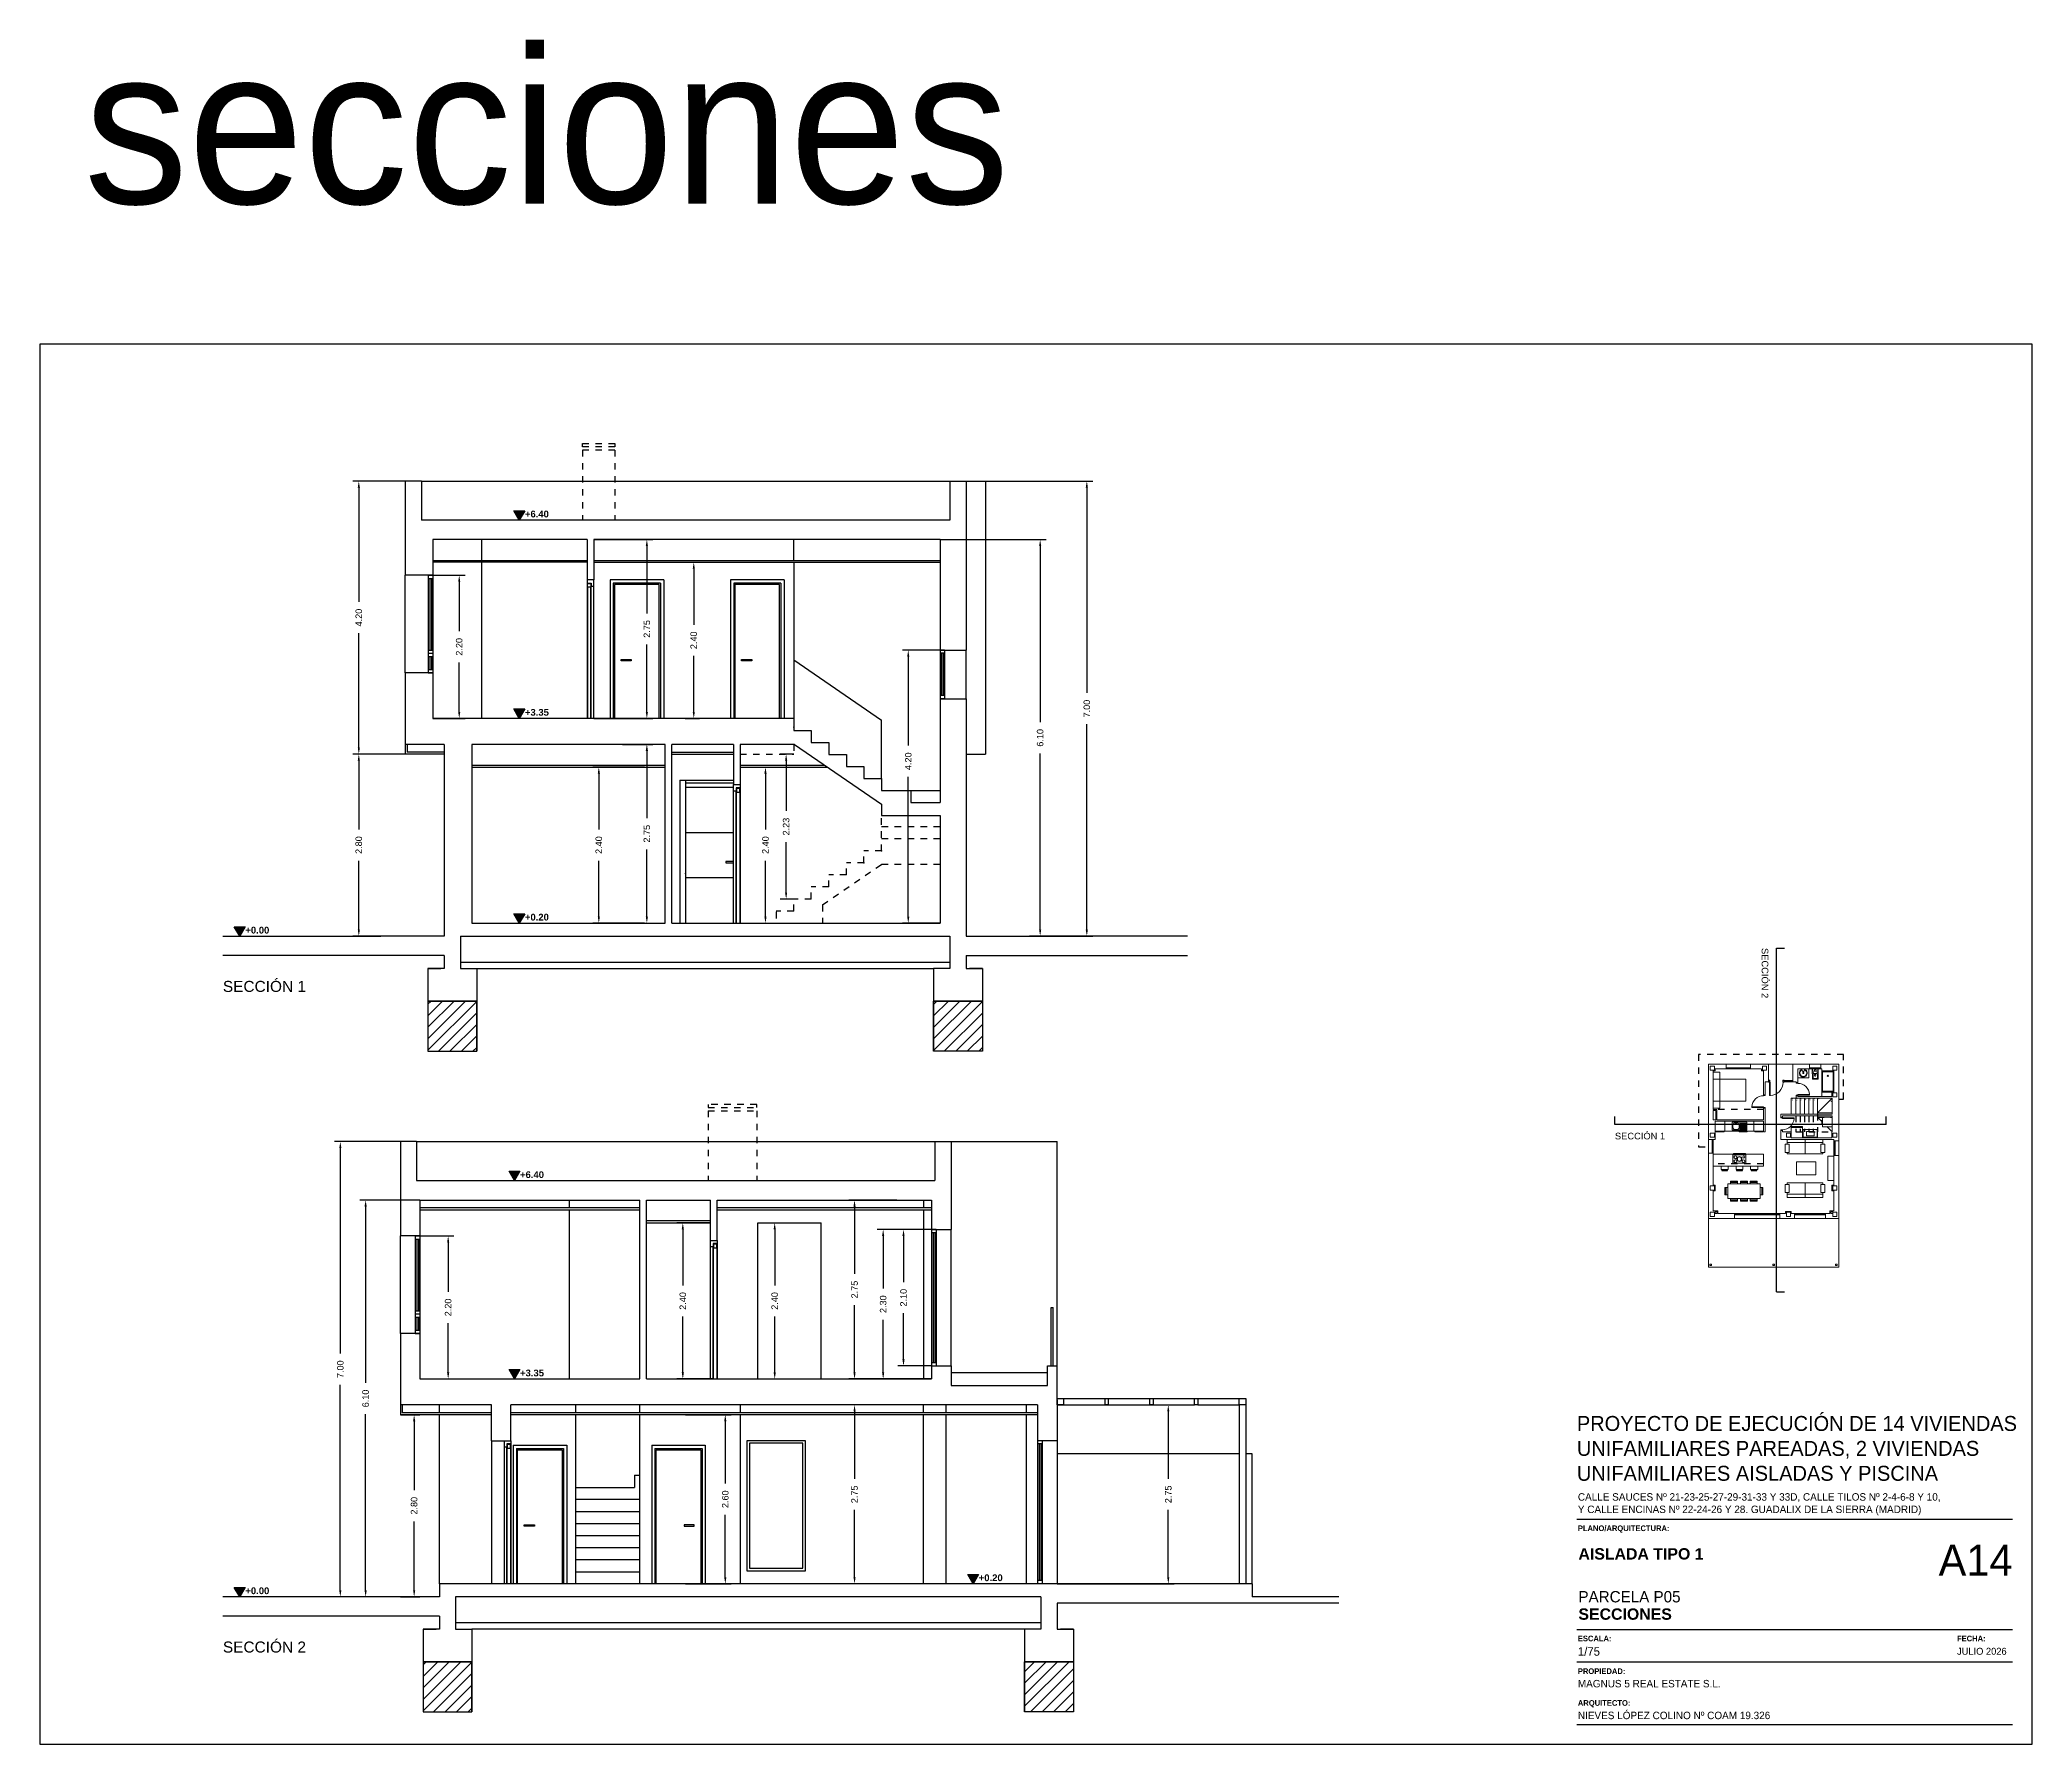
# Model space of a CAD drawing. Header units: millimetres. Extents: x 441156 to 441653, y 4514887 to 4515266.
# Drawn here: x 441397.92 to 441428.56, y 4515046.18 to 4515072.4 of the extents above; entities that cross this region are included whole.
import ezdxf
from ezdxf.enums import TextEntityAlignment as Align

# ---------------------------------------------------------------- set-up
doc = ezdxf.new("R2010")
doc.units = ezdxf.units.MM
doc.linetypes.add('CONTINUA', pattern=[0])
doc.linetypes.add('RAYITAS', pattern=[0.375, 0.25, -0.125])
for name, color, linetype in [('01_alzado', 5, 'CONTINUA'), ('01_cotas', 254, 'Continuous'), ('01_proyeccion', 36, 'RAYITAS'), ('01_proyección', 4, 'RAYITAS'), ('01_seccion', 7, 'CONTINUA'), ('01_tabiques', 3, 'Continuous'), ('01_texto cartela', 5, 'Continuous'), ('01_textos', 7, 'Continuous')]:
    doc.layers.add(name, color=color, linetype=linetype)
doc.layers.add('01_cartela', color=6, linetype='Continuous', plot=False)
doc.layers.add('01_muebles_B', color=254, linetype='Continuous', lineweight=5)
doc.styles.add('Century Gothic', font='', dxfattribs={"height": 2})
doc.styles.add('Century Gothic_3', font='', dxfattribs={"height": 4.5})
doc.styles.add('Century Gothic_5', font='', dxfattribs={"height": 2.5})
doc.styles.add('Century Gothic_6', font='', dxfattribs={"height": 11})
doc.styles.add('Estilo1', font='swissel.ttf')
doc.styles.add('NIEVES2', font='sanss___.ttf')
doc.styles.add('NIEVES3', font='swisseb.ttf')
doc.styles.add('ROMANS', font='romans')
doc.styles.get('Century Gothic').set_extended_font_data('Century Gothic')
doc.styles.get('Century Gothic_3').set_extended_font_data('Century Gothic')
doc.styles.get('Century Gothic_5').set_extended_font_data('Century Gothic')
doc.styles.get('Century Gothic_6').set_extended_font_data('Century Gothic')
doc.dimstyles.new('DECIMAL-50', dxfattribs={"dimtxt": 0.08, "dimasz": 0.15, "dimexe": 0.09, "dimexo": 0, "dimgap": 0.09, "dimtad": 0, "dimzin": 0, "dimdsep": 46, "dimtxsty": 'ROMANS', "dimcen": 0.09, "dimclrt": 6, "dimadec": 0, "dimazin": 0, "dimtfac": 1.38, "dimtix": 1, "dimtofl": 0, "dimtmove": 2, "dimatfit": 3, "dimldrblk": 'OBLIQUE', "dimfxl": 1, "dimtolj": 1, "dimtzin": 0, "dimarcsym": 0})
pattern_1 = [(45, (439122.1837, 4515008.54803), (-0.0883883476, 0.0883883476), [])]

msp = doc.modelspace()

# ---------------------------------------------------------------- texts
at = {"layer": '01_proyeccion', "color": 7, "ltscale": 1.5, "style": 'NIEVES3'}
for s, p in [('+6.40', (441405.382, 4515065.053, 0)), ('+3.35', (441405.382, 4515062.003, 0)), ('+0.00', (441401.083, 4515058.653, 0)), ('+0.20', (441405.382, 4515058.853, 0)), ('+6.40', (441405.307, 4515054.892, 0)), ('+3.35', (441405.307, 4515051.842, 0)), ('+0.20', (441412.361, 4515048.692, 0)), ('+0.00', (441401.083, 4515048.492, 0))]:
    msp.add_text(s, height=0.1041, dxfattribs=at).set_placement(p)
at = {"layer": '01_texto cartela', "color": 1}
for s, insert, char_height, width, attachment_point, style in [('secciones', (441398.601, 4515072.272), 2.3929, 27.31448, 1, 'Century Gothic_6'), ('A14', (441428.26, 4515049.254), 0.4786, 1.04985, 3, 'Century Gothic_6'), ('\\pt2.3273;AISLADA TIPO 1 ', (441421.583, 4515049.022), 0.17455, 7.00908, 7, 'NIEVES3')]:
    msp.add_mtext(s, dxfattribs=dict(at, insert=insert, char_height=char_height, width=width, attachment_point=attachment_point, style=style))
at = {"layer": '01_texto cartela'}
for s, insert, char_height, width, attachment_point, style in [('\\PPROYECTO DE EJECUCIÓN DE 14 VIVIENDAS UNIFAMILIARES PAREADAS, 2 VIVIENDAS UNIFAMILIARES AISLADAS Y PISCINA', (441421.559, 4515051.616), 0.23, 6.82217, 1, 'Century Gothic_3'), ('CALLE SAUCES Nº 21-23-25-27-29-31-33 Y 33D, CALLE TILOS Nº 2-4-6-8 Y 10, \\PY CALLE ENCINAS Nº 22-24-26 Y 28. GUADALIX DE LA SIERRA (MADRID)', (441421.574, 4515050.045), 0.11455, 9.24681, 1, 'Century Gothic'), ('{\\fCentury Gothic|b1|i0|c0|p34;PLANO/ARQUITECTURA: }', (441421.574, 4515049.549), 0.08701, 2.11715, 1, 'Century Gothic'), ('\\pt2.3273;\\PPARCELA P05', (441421.583, 4515048.363), 0.17455, 7.00908, 7, 'Century Gothic_5'), ('\\pt2.3273;SECCIONES', (441421.583, 4515048.096), 0.17455, 7.00908, 7, 'NIEVES3'), ('{\\fCentury Gothic|b1|i0|c0|p34;ESCALA: }', (441421.574, 4515047.854), 0.08701, 2.11715, 1, 'Century Gothic'), ('{\\fCentury Gothic|b1|i0|c0|p34;FECHA: }', (441427.405, 4515047.854), 0.08701, 2.11715, 1, 'Century Gothic'), ('1/75', (441421.574, 4515047.676), 0.1309, 2.11715, 1, 'Century Gothic'), ('JULIO 2026', (441427.405, 4515047.667), 0.1069, 3.50438, 1, 'Century Gothic'), ('{\\fCentury Gothic|b1|i0|c0|p34;PROPIEDAD:}', (441421.574, 4515047.351), 0.08701, 0.83709, 1, 'Century Gothic'), ('MAGNUS 5 REAL ESTATE S.L.', (441421.574, 4515047.173), 0.11455, 4.88231, 1, 'Century Gothic'), ('{\\fCentury Gothic|b1|i0|c0|p34;ARQUITECTO:}', (441421.574, 4515046.862), 0.08701, 0.83709, 1, 'Century Gothic'), ('NIEVES LÓPEZ COLINO Nº COAM 19.326', (441421.574, 4515046.684), 0.11455, 3.65153, 1, 'Century Gothic')]:
    msp.add_mtext(s, dxfattribs=dict(at, insert=insert, char_height=char_height, width=width, attachment_point=attachment_point, style=style))
at = {"layer": '01_textos', "color": 5, "style": 'Estilo1'}
for s, p in [('SECCIÓN 1', (441400.737, 4515057.755, 0)), ('SECCIÓN 2', (441400.737, 4515047.594, 0))]:
    msp.add_text(s, height=0.1697, dxfattribs=at).set_placement(p)
at = {"layer": '01_textos', "insert": (441424.399, 4515058.43), "char_height": 0.10256, "width": 5.45594, "attachment_point": 7, "rotation": 270, "style": 'NIEVES2'}
msp.add_mtext('\\pt1.3674;SECCIÓN 2', dxfattribs=at)
at = {"layer": '01_textos', "insert": (441422.144, 4515055.485), "char_height": 0.10256, "width": 5.45594, "attachment_point": 7, "style": 'NIEVES2'}
msp.add_mtext('\\pt1.3674;SECCIÓN 1', dxfattribs=at)

# ---------------------------------------------------------------- blocks, each defined once
blk = doc.blocks.new('*D483')
at = {"layer": '01_cotas', "color": 0, "linetype": 'CONTINUA', "lineweight": -2, "transparency": 16777216}
for p, q in [((441413.566, 4515051.402), (441415.366, 4515051.402)), ((441413.566, 4515048.652), (441415.366, 4515048.652))]:
    blk.add_line(p, q, dxfattribs=at)
at = {"layer": '01_cotas', "color": 0, "lineweight": -2, "transparency": 16777216}
for p, q in [((441415.276, 4515051.302), (441415.276, 4515050.267)), ((441415.276, 4515048.752), (441415.276, 4515049.787))]:
    blk.add_line(p, q, dxfattribs=at)
at = {"layer": '01_cotas', "color": 0, "transparency": 16777216}
for points in [[(441415.259, 4515051.302), (441415.292, 4515051.302), (441415.276, 4515051.402)], [(441415.259, 4515048.752), (441415.292, 4515048.752), (441415.276, 4515048.652)]]:
    blk.add_solid(points, dxfattribs=at)
at = {"layer": '01_cotas', "color": 7, "transparency": 16777216, "insert": (441415.276, 4515050.027), "char_height": 0.1, "attachment_point": 5, "rotation": 90, "style": 'Estilo1'}
blk.add_mtext('\\A1;2.75', dxfattribs=at)
blk = doc.blocks.new('*D484')
at = {"layer": '01_cotas', "color": 0, "linetype": 'CONTINUA', "lineweight": -2, "transparency": 16777216}
for p, q in [((441403.466, 4515055.452), (441402.453, 4515055.452)), ((441403.466, 4515048.452), (441402.453, 4515048.452))]:
    blk.add_line(p, q, dxfattribs=at)
at = {"layer": '01_cotas', "color": 0, "lineweight": -2, "transparency": 16777216}
for p, q in [((441402.543, 4515055.352), (441402.543, 4515052.192)), ((441402.543, 4515048.552), (441402.543, 4515051.713))]:
    blk.add_line(p, q, dxfattribs=at)
at = {"layer": '01_cotas', "color": 0, "transparency": 16777216}
for points in [[(441402.526, 4515055.352), (441402.56, 4515055.352), (441402.543, 4515055.452)], [(441402.526, 4515048.552), (441402.56, 4515048.552), (441402.543, 4515048.452)]]:
    blk.add_solid(points, dxfattribs=at)
at = {"layer": '01_cotas', "color": 7, "transparency": 16777216, "insert": (441402.543, 4515051.952), "char_height": 0.1, "attachment_point": 5, "rotation": 90, "style": 'Estilo1'}
blk.add_mtext('\\A1;7.00', dxfattribs=at)
blk = doc.blocks.new('*D485')
at = {"layer": '01_cotas', "color": 0, "linetype": 'CONTINUA', "lineweight": -2, "transparency": 16777216}
for p, q in [((441403.766, 4515054.552), (441402.842, 4515054.552)), ((441403.891, 4515048.452), (441402.842, 4515048.452))]:
    blk.add_line(p, q, dxfattribs=at)
at = {"layer": '01_cotas', "color": 0, "lineweight": -2, "transparency": 16777216}
for p, q in [((441402.932, 4515054.452), (441402.932, 4515051.742)), ((441402.932, 4515048.552), (441402.932, 4515051.262))]:
    blk.add_line(p, q, dxfattribs=at)
at = {"layer": '01_cotas', "color": 0, "transparency": 16777216}
for points in [[(441402.915, 4515054.452), (441402.949, 4515054.452), (441402.932, 4515054.552)], [(441402.915, 4515048.552), (441402.949, 4515048.552), (441402.932, 4515048.452)]]:
    blk.add_solid(points, dxfattribs=at)
at = {"layer": '01_cotas', "color": 7, "transparency": 16777216, "insert": (441402.932, 4515051.502), "char_height": 0.1, "attachment_point": 5, "rotation": 90, "style": 'Estilo1'}
blk.add_mtext('\\A1;6.10', dxfattribs=at)
blk = doc.blocks.new('*D481')
at = {"layer": '01_cotas', "color": 0, "linetype": 'CONTINUA', "lineweight": -2, "transparency": 16777216}
for p, q in [((441411.1, 4515054.552), (441410.361, 4515054.552)), ((441411.1, 4515051.802), (441410.361, 4515051.802))]:
    blk.add_line(p, q, dxfattribs=at)
at = {"layer": '01_cotas', "color": 0, "lineweight": -2, "transparency": 16777216}
for p, q in [((441410.451, 4515054.452), (441410.451, 4515053.417)), ((441410.451, 4515051.902), (441410.451, 4515052.937))]:
    blk.add_line(p, q, dxfattribs=at)
at = {"layer": '01_cotas', "color": 0, "transparency": 16777216}
for points in [[(441410.434, 4515054.452), (441410.467, 4515054.452), (441410.451, 4515054.552)], [(441410.434, 4515051.902), (441410.467, 4515051.902), (441410.451, 4515051.802)]]:
    blk.add_solid(points, dxfattribs=at)
at = {"layer": '01_cotas', "color": 7, "transparency": 16777216, "insert": (441410.451, 4515053.177), "char_height": 0.1, "attachment_point": 5, "rotation": 90, "style": 'Estilo1'}
blk.add_mtext('\\A1;2.75', dxfattribs=at)
blk = doc.blocks.new('*D482')
at = {"layer": '01_cotas', "color": 0, "linetype": 'CONTINUA', "lineweight": -2, "transparency": 16777216}
for p, q in [((441411.1, 4515051.402), (441410.361, 4515051.402)), ((441411.1, 4515048.652), (441410.361, 4515048.652))]:
    blk.add_line(p, q, dxfattribs=at)
at = {"layer": '01_cotas', "color": 0, "lineweight": -2, "transparency": 16777216}
for p, q in [((441410.451, 4515051.302), (441410.451, 4515050.267)), ((441410.451, 4515048.752), (441410.451, 4515049.787))]:
    blk.add_line(p, q, dxfattribs=at)
at = {"layer": '01_cotas', "color": 0, "transparency": 16777216}
for points in [[(441410.434, 4515051.302), (441410.467, 4515051.302), (441410.451, 4515051.402)], [(441410.434, 4515048.752), (441410.467, 4515048.752), (441410.451, 4515048.652)]]:
    blk.add_solid(points, dxfattribs=at)
at = {"layer": '01_cotas', "color": 7, "transparency": 16777216, "insert": (441410.451, 4515050.027), "char_height": 0.1, "attachment_point": 5, "rotation": 90, "style": 'Estilo1'}
blk.add_mtext('\\A1;2.75', dxfattribs=at)
blk = doc.blocks.new('*D486')
at = {"layer": '01_cotas', "color": 0, "linetype": 'CONTINUA', "lineweight": -2, "transparency": 16777216}
for p, q in [((441407.851, 4515051.252), (441408.553, 4515051.252)), ((441407.851, 4515048.652), (441408.553, 4515048.652))]:
    blk.add_line(p, q, dxfattribs=at)
at = {"layer": '01_cotas', "color": 0, "lineweight": -2, "transparency": 16777216}
for p, q in [((441408.463, 4515051.152), (441408.463, 4515050.192)), ((441408.463, 4515048.752), (441408.463, 4515049.712))]:
    blk.add_line(p, q, dxfattribs=at)
at = {"layer": '01_cotas', "color": 0, "transparency": 16777216}
for points in [[(441408.446, 4515051.152), (441408.48, 4515051.152), (441408.463, 4515051.252)], [(441408.446, 4515048.752), (441408.48, 4515048.752), (441408.463, 4515048.652)]]:
    blk.add_solid(points, dxfattribs=at)
at = {"layer": '01_cotas', "color": 7, "transparency": 16777216, "insert": (441408.463, 4515049.952), "char_height": 0.1, "attachment_point": 5, "rotation": 90, "style": 'Estilo1'}
blk.add_mtext('\\A1;2.60', dxfattribs=at)
blk = doc.blocks.new('*D487')
at = {"layer": '01_cotas', "color": 0, "linetype": 'CONTINUA', "lineweight": -2, "transparency": 16777216}
for p, q in [((441408.236, 4515054.202), (441407.72, 4515054.202)), ((441408.276, 4515051.802), (441407.72, 4515051.802))]:
    blk.add_line(p, q, dxfattribs=at)
at = {"layer": '01_cotas', "color": 0, "lineweight": -2, "transparency": 16777216}
for p, q in [((441407.81, 4515054.102), (441407.81, 4515053.242)), ((441407.81, 4515051.902), (441407.81, 4515052.762))]:
    blk.add_line(p, q, dxfattribs=at)
at = {"layer": '01_cotas', "color": 0, "transparency": 16777216}
for points in [[(441407.793, 4515054.102), (441407.827, 4515054.102), (441407.81, 4515054.202)], [(441407.793, 4515051.902), (441407.827, 4515051.902), (441407.81, 4515051.802)]]:
    blk.add_solid(points, dxfattribs=at)
at = {"layer": '01_cotas', "color": 7, "transparency": 16777216, "insert": (441407.81, 4515053.002), "char_height": 0.1, "attachment_point": 5, "rotation": 90, "style": 'Estilo1'}
blk.add_mtext('\\A1;2.40', dxfattribs=at)
blk = doc.blocks.new('*D488')
at = {"layer": '01_cotas', "color": 0, "linetype": 'CONTINUA', "lineweight": -2, "transparency": 16777216}
for p, q in [((441408.961, 4515054.202), (441409.313, 4515054.202)), ((441408.961, 4515051.802), (441409.313, 4515051.802))]:
    blk.add_line(p, q, dxfattribs=at)
at = {"layer": '01_cotas', "color": 0, "lineweight": -2, "transparency": 16777216}
for p, q in [((441409.223, 4515054.102), (441409.223, 4515053.242)), ((441409.223, 4515051.902), (441409.223, 4515052.762))]:
    blk.add_line(p, q, dxfattribs=at)
at = {"layer": '01_cotas', "color": 0, "transparency": 16777216}
for points in [[(441409.206, 4515054.102), (441409.24, 4515054.102), (441409.223, 4515054.202)], [(441409.206, 4515051.902), (441409.24, 4515051.902), (441409.223, 4515051.802)]]:
    blk.add_solid(points, dxfattribs=at)
at = {"layer": '01_cotas', "color": 7, "transparency": 16777216, "insert": (441409.223, 4515053.002), "char_height": 0.1, "attachment_point": 5, "rotation": 90, "style": 'Estilo1'}
blk.add_mtext('\\A1;2.40', dxfattribs=at)
blk = doc.blocks.new('*D489')
at = {"layer": '01_cotas', "color": 0, "linetype": 'CONTINUA', "lineweight": -2, "transparency": 16777216}
for p, q in [((441403.766, 4515054.002), (441404.291, 4515054.002)), ((441403.766, 4515051.802), (441404.291, 4515051.802))]:
    blk.add_line(p, q, dxfattribs=at)
at = {"layer": '01_cotas', "color": 0, "lineweight": -2, "transparency": 16777216}
for p, q in [((441404.201, 4515053.902), (441404.201, 4515053.142)), ((441404.201, 4515051.902), (441404.201, 4515052.662))]:
    blk.add_line(p, q, dxfattribs=at)
at = {"layer": '01_cotas', "color": 0, "transparency": 16777216}
for points in [[(441404.185, 4515053.902), (441404.218, 4515053.902), (441404.201, 4515054.002)], [(441404.185, 4515051.902), (441404.218, 4515051.902), (441404.201, 4515051.802)]]:
    blk.add_solid(points, dxfattribs=at)
at = {"layer": '01_cotas', "color": 7, "transparency": 16777216, "insert": (441404.201, 4515052.902), "char_height": 0.1, "attachment_point": 5, "rotation": 90, "style": 'Estilo1'}
blk.add_mtext('\\A1;2.20', dxfattribs=at)
blk = doc.blocks.new('*D490')
at = {"layer": '01_cotas', "color": 0, "linetype": 'CONTINUA', "lineweight": -2, "transparency": 16777216}
for p, q in [((441406.441, 4515064.713), (441407.347, 4515064.713)), ((441406.441, 4515061.963), (441407.347, 4515061.963))]:
    blk.add_line(p, q, dxfattribs=at)
at = {"layer": '01_cotas', "color": 0, "lineweight": -2, "transparency": 16777216}
for p, q in [((441407.257, 4515064.613), (441407.257, 4515063.578)), ((441407.257, 4515062.063), (441407.257, 4515063.098))]:
    blk.add_line(p, q, dxfattribs=at)
at = {"layer": '01_cotas', "color": 0, "transparency": 16777216}
for points in [[(441407.24, 4515064.613), (441407.274, 4515064.613), (441407.257, 4515064.713)], [(441407.24, 4515062.063), (441407.274, 4515062.063), (441407.257, 4515061.963)]]:
    blk.add_solid(points, dxfattribs=at)
at = {"layer": '01_cotas', "color": 7, "transparency": 16777216, "insert": (441407.257, 4515063.338), "char_height": 0.1, "attachment_point": 5, "rotation": 90, "style": 'Estilo1'}
blk.add_mtext('\\A1;2.75', dxfattribs=at)
blk = doc.blocks.new('*D491')
at = {"layer": '01_cotas', "color": 0, "linetype": 'CONTINUA', "lineweight": -2, "transparency": 16777216}
for p, q in [((441406.88, 4515061.563), (441407.347, 4515061.563)), ((441406.88, 4515058.813), (441407.347, 4515058.813))]:
    blk.add_line(p, q, dxfattribs=at)
at = {"layer": '01_cotas', "color": 0, "lineweight": -2, "transparency": 16777216}
for p, q in [((441407.257, 4515061.463), (441407.257, 4515060.428)), ((441407.257, 4515058.913), (441407.257, 4515059.948))]:
    blk.add_line(p, q, dxfattribs=at)
at = {"layer": '01_cotas', "color": 0, "transparency": 16777216}
for points in [[(441407.24, 4515061.463), (441407.274, 4515061.463), (441407.257, 4515061.563)], [(441407.24, 4515058.913), (441407.274, 4515058.913), (441407.257, 4515058.813)]]:
    blk.add_solid(points, dxfattribs=at)
at = {"layer": '01_cotas', "color": 7, "transparency": 16777216, "insert": (441407.257, 4515060.188), "char_height": 0.1, "attachment_point": 5, "rotation": 90, "style": 'Estilo1'}
blk.add_mtext('\\A1;2.75', dxfattribs=at)
blk = doc.blocks.new('*D492')
at = {"layer": '01_cotas', "color": 0, "linetype": 'CONTINUA', "lineweight": -2, "transparency": 16777216}
for p, q in [((441407.844, 4515064.363), (441408.068, 4515064.363)), ((441407.844, 4515061.963), (441408.068, 4515061.963))]:
    blk.add_line(p, q, dxfattribs=at)
at = {"layer": '01_cotas', "color": 0, "lineweight": -2, "transparency": 16777216}
for p, q in [((441407.978, 4515064.263), (441407.978, 4515063.403)), ((441407.978, 4515062.063), (441407.978, 4515062.923))]:
    blk.add_line(p, q, dxfattribs=at)
at = {"layer": '01_cotas', "color": 0, "transparency": 16777216}
for points in [[(441407.962, 4515064.263), (441407.995, 4515064.263), (441407.978, 4515064.363)], [(441407.962, 4515062.063), (441407.995, 4515062.063), (441407.978, 4515061.963)]]:
    blk.add_solid(points, dxfattribs=at)
at = {"layer": '01_cotas', "color": 7, "transparency": 16777216, "insert": (441407.978, 4515063.163), "char_height": 0.1, "attachment_point": 5, "rotation": 90, "style": 'Estilo1'}
blk.add_mtext('\\A1;2.40', dxfattribs=at)
blk = doc.blocks.new('*D493')
at = {"layer": '01_cotas', "color": 0, "linetype": 'CONTINUA', "lineweight": -2, "transparency": 16777216}
for p, q in [((441407.222, 4515061.213), (441406.428, 4515061.213)), ((441407.222, 4515058.813), (441406.428, 4515058.813))]:
    blk.add_line(p, q, dxfattribs=at)
at = {"layer": '01_cotas', "color": 0, "lineweight": -2, "transparency": 16777216}
for p, q in [((441406.518, 4515061.113), (441406.518, 4515060.253)), ((441406.518, 4515058.913), (441406.518, 4515059.773))]:
    blk.add_line(p, q, dxfattribs=at)
at = {"layer": '01_cotas', "color": 0, "transparency": 16777216}
for points in [[(441406.502, 4515061.113), (441406.535, 4515061.113), (441406.518, 4515061.213)], [(441406.502, 4515058.913), (441406.535, 4515058.913), (441406.518, 4515058.813)]]:
    blk.add_solid(points, dxfattribs=at)
at = {"layer": '01_cotas', "color": 7, "transparency": 16777216, "insert": (441406.518, 4515060.013), "char_height": 0.1, "attachment_point": 5, "rotation": 90, "style": 'Estilo1'}
blk.add_mtext('\\A1;2.40', dxfattribs=at)
blk = doc.blocks.new('*D494')
at = {"layer": '01_cotas', "color": 0, "linetype": 'CONTINUA', "lineweight": -2, "transparency": 16777216}
for p, q in [((441408.691, 4515061.213), (441409.171, 4515061.213)), ((441408.666, 4515058.813), (441409.171, 4515058.813))]:
    blk.add_line(p, q, dxfattribs=at)
at = {"layer": '01_cotas', "color": 0, "lineweight": -2, "transparency": 16777216}
for p, q in [((441409.081, 4515061.113), (441409.081, 4515060.253)), ((441409.081, 4515058.913), (441409.081, 4515059.773))]:
    blk.add_line(p, q, dxfattribs=at)
at = {"layer": '01_cotas', "color": 0, "transparency": 16777216}
for points in [[(441409.064, 4515061.113), (441409.098, 4515061.113), (441409.081, 4515061.213)], [(441409.064, 4515058.913), (441409.098, 4515058.913), (441409.081, 4515058.813)]]:
    blk.add_solid(points, dxfattribs=at)
at = {"layer": '01_cotas', "color": 7, "transparency": 16777216, "insert": (441409.081, 4515060.013), "char_height": 0.1, "attachment_point": 5, "rotation": 90, "style": 'Estilo1'}
blk.add_mtext('\\A1;2.40', dxfattribs=at)
blk = doc.blocks.new('*D495')
at = {"layer": '01_cotas', "color": 0, "linetype": 'CONTINUA', "lineweight": -2, "transparency": 16777216}
for p, q in [((441403.966, 4515064.163), (441404.461, 4515064.163)), ((441403.966, 4515061.963), (441404.461, 4515061.963))]:
    blk.add_line(p, q, dxfattribs=at)
at = {"layer": '01_cotas', "color": 0, "lineweight": -2, "transparency": 16777216}
for p, q in [((441404.371, 4515064.063), (441404.371, 4515063.303)), ((441404.371, 4515062.063), (441404.371, 4515062.823))]:
    blk.add_line(p, q, dxfattribs=at)
at = {"layer": '01_cotas', "color": 0, "transparency": 16777216}
for points in [[(441404.355, 4515064.063), (441404.388, 4515064.063), (441404.371, 4515064.163)], [(441404.355, 4515062.063), (441404.388, 4515062.063), (441404.371, 4515061.963)]]:
    blk.add_solid(points, dxfattribs=at)
at = {"layer": '01_cotas', "color": 7, "transparency": 16777216, "insert": (441404.371, 4515063.063), "char_height": 0.1, "attachment_point": 5, "rotation": 90, "style": 'Estilo1'}
blk.add_mtext('\\A1;2.20', dxfattribs=at)
blk = doc.blocks.new('*D496')
at = {"layer": '01_cotas', "color": 0, "linetype": 'CONTINUA', "lineweight": -2, "transparency": 16777216}
for p, q in [((441409.516, 4515061.413), (441409.309, 4515061.413)), ((441409.516, 4515059.184), (441409.309, 4515059.184))]:
    blk.add_line(p, q, dxfattribs=at)
at = {"layer": '01_cotas', "color": 0, "lineweight": -2, "transparency": 16777216}
for p, q in [((441409.399, 4515061.313), (441409.399, 4515060.539)), ((441409.399, 4515059.284), (441409.399, 4515060.058))]:
    blk.add_line(p, q, dxfattribs=at)
at = {"layer": '01_cotas', "color": 0, "transparency": 16777216}
for points in [[(441409.382, 4515061.313), (441409.415, 4515061.313), (441409.399, 4515061.413)], [(441409.382, 4515059.284), (441409.415, 4515059.284), (441409.399, 4515059.184)]]:
    blk.add_solid(points, dxfattribs=at)
at = {"layer": '01_cotas', "color": 7, "transparency": 16777216, "insert": (441409.399, 4515060.298), "char_height": 0.1, "attachment_point": 5, "rotation": 90, "style": 'Estilo1'}
blk.add_mtext('\\A1;2.23', dxfattribs=at)
blk = doc.blocks.new('*D497')
at = {"layer": '01_cotas', "color": 0, "linetype": 'CONTINUA', "lineweight": -2, "transparency": 16777216}
for p, q in [((441411.766, 4515063.013), (441411.187, 4515063.013)), ((441411.766, 4515058.813), (441411.187, 4515058.813))]:
    blk.add_line(p, q, dxfattribs=at)
at = {"layer": '01_cotas', "color": 0, "lineweight": -2, "transparency": 16777216}
for p, q in [((441411.277, 4515062.913), (441411.277, 4515061.544)), ((441411.277, 4515058.913), (441411.277, 4515061.063))]:
    blk.add_line(p, q, dxfattribs=at)
at = {"layer": '01_cotas', "color": 0, "transparency": 16777216}
for points in [[(441411.26, 4515062.913), (441411.293, 4515062.913), (441411.277, 4515063.013)], [(441411.26, 4515058.913), (441411.293, 4515058.913), (441411.277, 4515058.813)]]:
    blk.add_solid(points, dxfattribs=at)
at = {"layer": '01_cotas', "color": 7, "transparency": 16777216, "insert": (441411.277, 4515061.303), "char_height": 0.1, "attachment_point": 5, "rotation": 90, "style": 'Estilo1'}
blk.add_mtext('\\A1;4.20', dxfattribs=at)
blk = doc.blocks.new('*D498')
at = {"layer": '01_cotas', "color": 0, "linetype": 'CONTINUA', "lineweight": -2, "transparency": 16777216}
for p, q in [((441412.466, 4515065.613), (441414.113, 4515065.613)), ((441412.766, 4515058.613), (441414.113, 4515058.613))]:
    blk.add_line(p, q, dxfattribs=at)
at = {"layer": '01_cotas', "color": 0, "lineweight": -2, "transparency": 16777216}
for p, q in [((441414.023, 4515065.513), (441414.023, 4515062.353)), ((441414.023, 4515058.713), (441414.023, 4515061.874))]:
    blk.add_line(p, q, dxfattribs=at)
at = {"layer": '01_cotas', "color": 0, "transparency": 16777216}
for points in [[(441414.006, 4515065.513), (441414.039, 4515065.513), (441414.023, 4515065.613)], [(441414.006, 4515058.713), (441414.039, 4515058.713), (441414.023, 4515058.613)]]:
    blk.add_solid(points, dxfattribs=at)
at = {"layer": '01_cotas', "color": 7, "transparency": 16777216, "insert": (441414.023, 4515062.113), "char_height": 0.1, "attachment_point": 5, "rotation": 90, "style": 'Estilo1'}
blk.add_mtext('\\A1;7.00', dxfattribs=at)
blk = doc.blocks.new('*D499')
at = {"layer": '01_cotas', "color": 0, "linetype": 'CONTINUA', "lineweight": -2, "transparency": 16777216}
for p, q in [((441411.766, 4515064.713), (441413.395, 4515064.713)), ((441412.766, 4515058.613), (441413.395, 4515058.613))]:
    blk.add_line(p, q, dxfattribs=at)
at = {"layer": '01_cotas', "color": 0, "lineweight": -2, "transparency": 16777216}
for p, q in [((441413.305, 4515064.613), (441413.305, 4515061.903)), ((441413.305, 4515058.713), (441413.305, 4515061.423))]:
    blk.add_line(p, q, dxfattribs=at)
at = {"layer": '01_cotas', "color": 0, "transparency": 16777216}
for points in [[(441413.289, 4515064.613), (441413.322, 4515064.613), (441413.305, 4515064.713)], [(441413.289, 4515058.713), (441413.322, 4515058.713), (441413.305, 4515058.613)]]:
    blk.add_solid(points, dxfattribs=at)
at = {"layer": '01_cotas', "color": 7, "transparency": 16777216, "insert": (441413.305, 4515061.663), "char_height": 0.1, "attachment_point": 5, "rotation": 90, "style": 'Estilo1'}
blk.add_mtext('\\A1;6.10', dxfattribs=at)
blk = doc.blocks.new('*D500')
at = {"layer": '01_cotas', "color": 0, "linetype": 'CONTINUA', "lineweight": -2, "transparency": 16777216}
for p, q in [((441403.541, 4515061.413), (441402.737, 4515061.413)), ((441403.541, 4515058.613), (441402.737, 4515058.613))]:
    blk.add_line(p, q, dxfattribs=at)
at = {"layer": '01_cotas', "color": 0, "lineweight": -2, "transparency": 16777216}
for p, q in [((441402.827, 4515061.313), (441402.827, 4515060.253)), ((441402.827, 4515058.713), (441402.827, 4515059.773))]:
    blk.add_line(p, q, dxfattribs=at)
at = {"layer": '01_cotas', "color": 0, "transparency": 16777216}
for points in [[(441402.811, 4515061.313), (441402.844, 4515061.313), (441402.827, 4515061.413)], [(441402.811, 4515058.713), (441402.844, 4515058.713), (441402.827, 4515058.613)]]:
    blk.add_solid(points, dxfattribs=at)
at = {"layer": '01_cotas', "color": 7, "transparency": 16777216, "insert": (441402.827, 4515060.013), "char_height": 0.1, "attachment_point": 5, "rotation": 90, "style": 'Estilo1'}
blk.add_mtext('\\A1;2.80', dxfattribs=at)
blk = doc.blocks.new('*D501')
at = {"layer": '01_cotas', "color": 0, "linetype": 'CONTINUA', "lineweight": -2, "transparency": 16777216}
for p, q in [((441403.541, 4515065.613), (441402.737, 4515065.613)), ((441403.541, 4515061.413), (441402.737, 4515061.413))]:
    blk.add_line(p, q, dxfattribs=at)
at = {"layer": '01_cotas', "color": 0, "lineweight": -2, "transparency": 16777216}
for p, q in [((441402.827, 4515065.513), (441402.827, 4515063.754)), ((441402.827, 4515061.513), (441402.827, 4515063.272))]:
    blk.add_line(p, q, dxfattribs=at)
at = {"layer": '01_cotas', "color": 0, "transparency": 16777216}
for points in [[(441402.811, 4515065.513), (441402.844, 4515065.513), (441402.827, 4515065.613)], [(441402.811, 4515061.513), (441402.844, 4515061.513), (441402.827, 4515061.413)]]:
    blk.add_solid(points, dxfattribs=at)
at = {"layer": '01_cotas', "color": 7, "transparency": 16777216, "insert": (441402.827, 4515063.513), "char_height": 0.1, "attachment_point": 5, "rotation": 90, "style": 'Estilo1'}
blk.add_mtext('\\A1;4.20', dxfattribs=at)
blk = doc.blocks.new('P725-10')
for p, q in [((-0.78, 0.1), (-0.83, 0.1)), ((-0.83, 0), (-0.78, 0)), ((-0.78, 0.1), (-0.78, 0)), ((-0.05, 0.82), (-0.09, 0.82)), ((-0.09, 0.82), (-0.09, 0.1)), ((0, 0.1), (-0.09, 0.1)), ((-0.05, 0.82), (-0.05, 0)), ((-0.05, 0), (0, 0))]:
    blk.add_line(p, q)
blk.add_arc((-0.05, 0.1), 0.725, 93.2758, 180)
blk = doc.blocks.new('5-fuegos')
blk.add_lwpolyline([(-0.4, -0.25), (0.4, -0.25), (0.4, 0.25), (-0.4, 0.25)], close=True)
for centre, radius in [((-0.25, 0.11), 0.089), ((0, 0), 0.152), ((0, 0), 0.127), ((0.27, 0.13), 0.0693), ((-0.25, -0.13), 0.089), ((0.25, -0.13), 0.089)]:
    blk.add_circle(centre, radius)
blk = doc.blocks.new('lavadora')
blk.add_lwpolyline([(0.6, 0), (0, 0), (0, 0.6), (0.6, 0.6)], close=True)
blk.add_lwpolyline([(0.6, 0.45), (0.64, 0.41), (0.64, 0.19), (0.6, 0.15)])
blk = doc.blocks.new('A$C3DD376F2')
at = {"layer": '01_muebles_B', "linetype": 'CONTINUA'}
for p, q in [((1.7, 12.5, 0), (0.6, 12.5, 0)), ((0.6, 12.5, 0), (0.6, 7.86, 0)), ((1.7, 12.2, 0), (1.7, 12.5, 0)), ((1.7, 12.5, 0), (3.2, 12.5, 0)), ((1.7, 12.27, 0), (3.2, 12.27, 0)), ((1.75, 12.27, 0), (1.75, 12.2, 0)), ((2.15, 12.27, 0), (2.15, 12.2, 0)), ((2.2, 12.27, 0), (2.2, 12.2, 0)), ((2.25, 12.27, 0), (2.25, 12.2, 0)), ((3.15, 12.27, 0), (3.15, 12.2, 0)), ((4.3, 12.5, 0), (3.2, 12.5, 0)), ((3.2, 12.2, 0), (3.2, 12.5, 0)), ((4.3, 12.5, 0), (4.3, 11.4, 0)), ((4.3, 12.5, 0), (5.8, 12.5, 0)), ((6.1, 12.5, 0), (5.8, 12.5, 0)), ((5.8, 12.5, 0), (5.8, 11.4, 0)), ((5.8, 12.5, 0), (6.82, 12.5, 0)), ((6.82, 12.2, 0), (6.82, 12.5, 0)), ((6.82, 12.5, 0), (7.52, 12.5, 0)), ((6.82, 12.27, 0), (7.52, 12.27, 0)), ((6.87, 12.2, 0), (6.87, 12.27, 0)), ((7.47, 12.2, 0), (7.47, 12.27, 0)), ((7.52, 12.2, 0), (7.52, 12.5, 0)), ((7.52, 12.5, 0), (8.62, 12.5, 0)), ((8.62, 7.77, 0), (8.62, 12.5, 0)), ((0.9, 12.08, 0), (0.9, 9.71, 0)), ((1.02, 12.08, 0), (0.9, 12.08, 0)), ((1.7, 12.2, 0), (1.02, 12.2, 0)), ((1.02, 12.2, 0), (1.02, 12.08, 0)), ((1.3, 11.57, 0), (1.3, 10.22, 0)), ((1.7, 12.2, 0), (3.2, 12.2, 0)), ((1.75, 12.24, 0), (2.15, 12.24, 0)), ((1.75, 12.23, 0), (2.15, 12.23, 0)), ((2.25, 12.24, 0), (3.15, 12.24, 0)), ((2.25, 12.23, 0), (3.15, 12.23, 0)), ((3.87, 12.2, 0), (3.2, 12.2, 0)), ((3.87, 12.2, 0), (3.87, 12.08, 0)), ((3.87, 12.08, 0), (4, 12.08, 0)), ((4, 12.08, 0), (4, 10.61, 0)), ((4.3, 11.4, 0), (4.1, 11.4, 0)), ((4.1, 11.4, 0), (4.1, 10.61, 0)), ((4.31, 11.4, 0), (4.37, 11.4, 0)), ((4.37, 11.43, 0), (4.37, 11.4, 0)), ((4.38, 11.5, 0), (4.38, 11.44, 0)), ((5.18, 11.5, 0), (5.18, 11.44, 0)), ((5.19, 11.43, 0), (5.19, 11.4, 0)), ((5.26, 11.5, 0), (5.26, 11.4, 0)), ((5.8, 11.5, 0), (5.26, 11.5, 0)), ((5.8, 11.4, 0), (5.26, 11.4, 0)), ((5.31, 11.5, 0), (5.31, 11.4, 0)), ((5.75, 11.47, 0), (5.31, 11.47, 0)), ((5.75, 11.43, 0), (5.31, 11.43, 0)), ((5.75, 11.5, 0), (5.75, 11.4, 0)), ((6, 11.4, 0), (5.8, 11.4, 0)), ((6, 11.4, 0), (6, 11.37, 0)), ((6.1, 11.37, 0), (6, 11.37, 0)), ((6.1, 12.2, 0), (6.1, 11.37, 0)), ((6.82, 12.2, 0), (6.1, 12.2, 0)), ((6.77, 11.65, 0), (6.1, 11.65, 0)), ((6.34, 12.2, 0), (6.53, 12.2, 0)), ((6.34, 12.2, 0), (6.34, 12.18, 0)), ((6.45, 12.04, 0), (6.42, 12.04, 0)), ((6.53, 12.2, 0), (6.53, 12.18, 0)), ((6.77, 11.65, 0), (6.77, 12.2, 0)), ((6.82, 12.2, 0), (7.52, 12.2, 0)), ((6.87, 12.24, 0), (7.47, 12.24, 0)), ((6.87, 12.23, 0), (7.47, 12.23, 0)), ((7.01, 12.07, 0), (7.01, 12.2, 0)), ((7.04, 11.66, 0), (7.04, 11.87, 0)), ((7.09, 11.92, 0), (7.26, 11.92, 0)), ((7.09, 11.61, 0), (7.26, 11.61, 0)), ((7.13, 11.85, 0), (7.13, 11.79, 0)), ((7.14, 11.86, 0), (7.2, 11.86, 0)), ((7.21, 11.85, 0), (7.21, 11.79, 0)), ((7.31, 11.66, 0), (7.31, 11.87, 0)), ((7.34, 12.07, 0), (7.34, 12.2, 0)), ((7.52, 12.2, 0), (7.57, 12.2, 0)), ((7.57, 12.08, 0), (7.57, 12.2, 0)), ((7.57, 12.08, 0), (8.32, 12.08, 0)), ((8.32, 10.78, 0), (8.32, 12.08, 0)), ((4, 10.61, 0), (4.1, 10.61, 0)), ((5.7, 9.42, 0), (5.7, 10.4, 0)), ((6, 10.4, 0), (5.7, 10.4, 0)), ((5.97, 9.42, 0), (5.97, 10.4, 0)), ((6, 10.54, 0), (6, 10.4, 0)), ((6.1, 10.54, 0), (6, 10.54, 0)), ((8.22, 10.4, 0), (6, 10.4, 0)), ((6.1, 10.54, 0), (6.1, 10.5, 0)), ((8.2, 10.5, 0), (6.1, 10.5, 0)), ((6.24, 9.42, 0), (6.24, 10.4, 0)), ((6.51, 9.42, 0), (6.51, 10.4, 0)), ((6.78, 9.42, 0), (6.78, 10.4, 0)), ((7.05, 9.42, 0), (7.05, 10.4, 0)), ((7.32, 9.42, 0), (7.32, 10.4, 0)), ((7.32, 9.5, 0), (8.22, 10.4, 0)), ((7.57, 10.78, 0), (7.57, 10.5, 0)), ((8.32, 10.78, 0), (8.2, 10.78, 0)), ((8.2, 10.5, 0), (8.2, 10.78, 0)), ((8.22, 9.42, 0), (8.22, 10.4, 0)), ((1.12, 9.71, 0), (0.9, 9.71, 0)), ((4, 8.98, 0), (1.02, 8.98, 0)), ((1.02, 7.86, 0), (1.02, 8.98, 0)), ((1.12, 9.71, 0), (1.12, 9.08, 0)), ((4, 9.08, 0), (1.12, 9.08, 0)), ((1.62, 8.98, 0), (1.62, 8.38, 0)), ((2.06, 8.43, 0), (2.06, 8.92, 0)), ((2.06, 8.92, 0), (2.96, 8.92, 0)), ((2.52, 8.85, 0), (2.92, 8.85, 0)), ((2.52, 8.83, 0), (2.92, 8.83, 0)), ((2.52, 8.8, 0), (2.92, 8.8, 0)), ((2.52, 8.78, 0), (2.92, 8.78, 0)), ((2.52, 8.75, 0), (2.92, 8.75, 0)), ((2.52, 8.73, 0), (2.92, 8.73, 0)), ((2.52, 8.7, 0), (2.92, 8.7, 0)), ((2.52, 8.68, 0), (2.92, 8.68, 0)), ((2.52, 8.65, 0), (2.92, 8.65, 0)), ((2.52, 8.63, 0), (2.92, 8.63, 0)), ((2.52, 8.6, 0), (2.92, 8.6, 0)), ((2.96, 8.92, 0), (2.96, 8.43, 0)), ((3.4, 8.98, 0), (3.4, 8.38, 0)), ((4, 9.78, 0), (4, 9.08, 0)), ((4, 9.78, 0), (4.1, 9.78, 0)), ((4, 8.98, 0), (4, 8.33, 0)), ((4.1, 9.78, 0), (4.1, 8.33, 0)), ((8.22, 9.42, 0), (5.05, 9.42, 0)), ((5.05, 9.42, 0), (5.05, 9.24, 0)), ((5.05, 9.42, 0), (5.05, 9.24, 0)), ((5.15, 9.24, 0), (5.05, 9.24, 0)), ((8.22, 9.32, 0), (5.15, 9.32, 0)), ((5.15, 9.32, 0), (5.15, 9.24, 0)), ((5.15, 9.32, 0), (5.15, 9.24, 0)), ((6.4, 8.6, 0), (5.7, 8.6, 0)), ((7.32, 9.5, 0), (8.22, 9.5, 0)), ((8.22, 8.33, 0), (8.22, 9.32, 0)), ((1.02, 7.86, 0), (0.6, 7.86, 0)), ((0.6, 7.86, 0), (0.6, 7.01, 0)), ((0.83, 7.86, 0), (0.83, 7.01, 0)), ((0.83, 7.81, 0), (0.9, 7.81, 0)), ((0.86, 7.05, 0), (0.86, 7.81, 0)), ((0.87, 7.05, 0), (0.87, 7.81, 0)), ((0.9, 7.86, 0), (0.9, 7.01, 0)), ((4, 8.38, 0), (1.02, 8.38, 0)), ((2.96, 8.43, 0), (2.06, 8.43, 0)), ((2.52, 8.58, 0), (2.92, 8.58, 0)), ((2.52, 8.55, 0), (2.92, 8.55, 0)), ((2.52, 8.53, 0), (2.92, 8.53, 0)), ((2.52, 8.5, 0), (2.92, 8.5, 0)), ((4, 8.33, 0), (4.1, 8.33, 0)), ((5.05, 8.41, 0), (5.05, 7.87, 0)), ((5.15, 8.41, 0), (5.05, 8.41, 0)), ((8.32, 7.87, 0), (5.05, 7.87, 0)), ((5.15, 8.41, 0), (5.15, 8.33, 0)), ((5.7, 8.33, 0), (5.15, 8.33, 0)), ((5.15, 8.33, 0), (5.7, 8.33, 0)), ((7.65, 7.67, 0), (5.45, 7.67, 0)), ((5.7, 8.33, 0), (5.7, 7.97, 0)), ((5.7, 7.97, 0), (8.2, 7.97, 0)), ((6.43, 8, 0), (6.43, 8.47, 0)), ((6.43, 8, 0), (7.3, 8, 0)), ((6.55, 7.87, 0), (6.55, 6.97, 0)), ((7.3, 8, 0), (7.3, 8.47, 0)), ((8.22, 8.33, 0), (8.2, 8.33, 0)), ((8.22, 8.33, 0), (8.2, 8.33, 0)), ((8.2, 8.33, 0), (8.2, 7.97, 0)), ((8.32, 7.77, 0), (8.32, 7.87, 0)), ((8.62, 7.77, 0), (8.32, 7.77, 0)), ((8.32, 7.77, 0), (8.32, 6.87, 0)), ((8.32, 7.72, 0), (8.39, 7.72, 0)), ((8.35, 6.92, 0), (8.35, 7.72, 0)), ((8.37, 6.92, 0), (8.37, 7.72, 0)), ((8.39, 7.77, 0), (8.39, 6.87, 0)), ((8.62, 7.77, 0), (8.62, 6.87, 0)), ((0.9, 7.01, 0), (0.6, 7.01, 0)), ((0.6, 7.01, 0), (0.6, 3, 0)), ((0.83, 7.05, 0), (0.9, 7.05, 0)), ((0.9, 7.01, 0), (0.9, 5.05, 0)), ((4, 6.96, 0), (0.9, 6.96, 0)), ((4, 6.21, 0), (0.9, 6.21, 0)), ((4, 6.21, 0), (4, 6.96, 0)), ((8.32, 6.92, 0), (8.39, 6.92, 0)), ((8.62, 6.87, 0), (8.32, 6.87, 0)), ((8.32, 5.05, 0), (8.32, 6.87, 0)), ((8.62, 6.87, 0), (8.62, 3, 0)), ((6.55, 4.3, 0), (6.55, 5.2, 0)), ((8.2, 4.7, 0), (8.2, 5.05, 0)), ((8.2, 5.05, 0), (8.32, 5.05, 0)), ((0.9, 4.7, 0), (0.9, 3.47, 0)), ((7.65, 4.5, 0), (5.45, 4.5, 0)), ((8.32, 4.7, 0), (8.2, 4.7, 0)), ((8.32, 3.47, 0), (8.32, 4.7, 0)), ((0.6, 3, 0), (2.2, 3, 0)), ((0.6, 3, 0), (0.6, 0, 0)), ((0.6, 3, 0), (2.2, 3, 0)), ((0.9, 3.47, 0), (1.19, 3.47, 0)), ((1.19, 3.47, 0), (1.19, 3.3, 0)), ((1.19, 3.3, 0), (2.2, 3.3, 0)), ((2.2, 3.3, 0), (2.2, 3, 0)), ((5, 3.3, 0), (2.2, 3.3, 0)), ((5, 3.23, 0), (2.2, 3.23, 0)), ((2.2, 3, 0), (5, 3, 0)), ((2.25, 3.3, 0), (2.25, 3.23, 0)), ((2.25, 3.27, 0), (3.95, 3.27, 0)), ((2.25, 3.26, 0), (3.95, 3.26, 0)), ((3.95, 3.3, 0), (3.95, 3.23, 0)), ((4, 3.3, 0), (4, 3.23, 0)), ((4.05, 3.3, 0), (4.05, 3.23, 0)), ((4.95, 3.27, 0), (4.05, 3.27, 0)), ((4.95, 3.26, 0), (4.05, 3.26, 0)), ((4.95, 3.3, 0), (4.95, 3.23, 0)), ((5, 3.3, 0), (5.35, 3.3, 0)), ((5, 3.3, 0), (5, 3, 0)), ((5, 3, 0), (5.9, 3, 0)), ((5.9, 3.3, 0), (5.7, 3.3, 0)), ((7.8, 3.3, 0), (5.9, 3.3, 0)), ((5.9, 3.3, 0), (5.9, 3, 0)), ((7.8, 3.23, 0), (5.9, 3.23, 0)), ((7.8, 3, 0), (5.9, 3, 0)), ((5.95, 3.3, 0), (5.95, 3.23, 0)), ((5.95, 3.27, 0), (6.75, 3.27, 0)), ((5.95, 3.26, 0), (6.75, 3.26, 0)), ((6.75, 3.3, 0), (6.75, 3.23, 0)), ((6.8, 3.3, 0), (6.8, 3.23, 0)), ((6.85, 3.3, 0), (6.85, 3.23, 0)), ((7.75, 3.27, 0), (6.85, 3.27, 0)), ((7.75, 3.26, 0), (6.85, 3.26, 0)), ((7.75, 3.3, 0), (7.75, 3.23, 0)), ((7.8, 3.3, 0), (8.08, 3.3, 0)), ((7.8, 3.3, 0), (8.08, 3.3, 0)), ((7.8, 3.3, 0), (7.8, 3, 0)), ((7.8, 3, 0), (8.62, 3, 0)), ((8.32, 3.47, 0), (8.08, 3.47, 0)), ((8.08, 3.47, 0), (8.08, 3.3, 0)), ((8.62, 3, 0), (8.62, 0, 0)), ((0.6, 0, 0), (8.62, 0, 0))]:
    blk.add_line(p, q, dxfattribs=at)
for points in [[(0.97, 12.13), (0.72, 12.13), (0.72, 12.38), (0.97, 12.38), (0.97, 12.13)], [(4.17, 12.13), (3.92, 12.13), (3.92, 12.38), (4.17, 12.38), (4.17, 12.13)], [(8.25, 12.38), (8.5, 12.38), (8.5, 12.13), (8.25, 12.13), (8.25, 12.38)], [(8.25, 10.73), (8.5, 10.73), (8.5, 10.48), (8.25, 10.48), (8.25, 10.73)], [(0.97, 8.01), (0.72, 8.01), (0.72, 8.26), (0.97, 8.26), (0.97, 8.01)], [(5.65, 8.01), (5.4, 8.01), (5.4, 8.26), (5.65, 8.26), (5.65, 8.01)], [(8.25, 8.01), (8.5, 8.01), (8.5, 8.26), (8.25, 8.26), (8.25, 8.01)], [(0.97, 4.75), (0.72, 4.75), (0.72, 5), (0.97, 5), (0.97, 4.75)], [(8.25, 4.75), (8.5, 4.75), (8.5, 5), (8.25, 5), (8.25, 4.75)], [(0.97, 3.13), (0.72, 3.13), (0.72, 3.38), (0.97, 3.38), (0.97, 3.13)], [(5.65, 3.13), (5.4, 3.13), (5.4, 3.38), (5.65, 3.38), (5.65, 3.13)], [(8.25, 3.13), (8.5, 3.13), (8.5, 3.38), (8.25, 3.38), (8.25, 3.13)]]:
    blk.add_lwpolyline(points, close=True, dxfattribs=at)
at = {"layer": '01_muebles_B', "linetype": 'CONTINUA', "elevation": 0}
for points in [[(0.9, 11.57), (0.9, 12), (1.3, 12), (1.3, 11.57)], [(2.9, 10.22), (0.9, 10.22), (0.9, 11.57), (2.9, 11.57)], [(4.38, 11.51), (4.38, 11.5), (4.3, 11.5), (4.3, 11.51)], [(4.37, 11.4), (4.3, 11.4), (4.3, 11.5), (4.37, 11.5)], [(4.37, 11.4), (4.37, 11.39), (4.3, 11.39), (4.3, 11.4)], [(4.38, 11.44), (4.38, 11.43), (4.37, 11.43), (4.37, 11.44)], [(4.37, 11.39), (4.37, 10.57), (4.41, 10.57), (4.41, 11.39)], [(5.18, 11.51), (5.18, 11.5), (5.26, 11.5), (5.26, 11.51)], [(5.18, 11.44), (5.18, 11.43), (5.19, 11.43), (5.19, 11.44)], [(5.19, 11.4), (5.19, 11.39), (5.26, 11.39), (5.26, 11.4)], [(8.32, 12.08), (7.57, 12.08), (7.57, 10.78), (8.32, 10.78)], [(8.27, 12.03), (7.62, 12.03), (7.62, 10.83), (8.27, 10.83)], [(0.9, 10.22), (0.9, 9.78), (1.3, 9.78), (1.3, 10.22)], [(0.9, 9.64), (1.05, 9.64), (1.05, 9.08), (0.9, 9.08)], [(5.7, 8.67), (5.7, 7.97), (6.4, 7.97), (6.4, 8.67)], [(1.08, 8.36), (1.08, 8.34), (1.58, 8.34), (1.58, 8.36)], [(2.49, 8.36), (2.49, 8.34), (2.99, 8.34), (2.99, 8.36)], [(3.45, 8.36), (3.45, 8.34), (3.95, 8.34), (3.95, 8.36)], [(5.32, 7.57), (5.32, 7.07), (5.57, 7.07), (5.57, 7.57)], [(6.4, 8.47), (7.32, 8.47), (7.32, 7.97), (6.4, 7.97)], [(6.63, 8.36), (7.1, 8.36), (7.1, 8.08), (6.63, 8.08)], [(7.77, 7.57), (7.77, 7.07), (7.52, 7.07), (7.52, 7.57)], [(2.88, 6.97), (2.14, 6.97), (2.14, 6.99), (2.88, 6.99)], [(7.22, 5.68), (7.22, 6.48), (6.03, 6.48), (6.03, 5.68)], [(8.32, 5.34), (7.95, 5.34), (7.95, 6.83), (8.32, 6.83)], [(1.78, 5.94), (1.78, 5.96), (1.43, 5.96), (1.43, 5.94)], [(1.62, 5.96), (1.62, 6.02), (1.6, 6.02), (1.6, 5.96)], [(1.79, 5.13), (3.79, 5.13), (3.79, 4.23), (1.79, 4.23)], [(1.97, 5.29), (2.4, 5.29), (2.4, 5.23), (1.97, 5.23)], [(1.97, 5.22), (2.4, 5.22), (2.4, 5.13), (1.97, 5.13)], [(2.34, 5.94), (2.34, 5.96), (2.69, 5.96), (2.69, 5.94)], [(2.5, 5.96), (2.5, 6.02), (2.52, 6.02), (2.52, 5.96)], [(2.57, 5.29), (3, 5.29), (3, 5.23), (2.57, 5.23)], [(2.57, 5.22), (3, 5.22), (3, 5.13), (2.57, 5.13)], [(3.18, 5.29), (3.61, 5.29), (3.61, 5.23), (3.18, 5.23)], [(3.18, 5.22), (3.61, 5.22), (3.61, 5.13), (3.18, 5.13)], [(3.24, 5.94), (3.24, 5.96), (3.59, 5.96), (3.59, 5.94)], [(3.41, 5.96), (3.41, 6.02), (3.43, 6.02), (3.43, 5.96)], [(5.32, 4.6), (5.32, 5.1), (5.57, 5.1), (5.57, 4.6)], [(7.77, 4.6), (7.77, 5.1), (7.52, 5.1), (7.52, 4.6)], [(1.62, 4.9), (1.62, 4.46), (1.68, 4.46), (1.68, 4.9)], [(1.69, 4.9), (1.69, 4.46), (1.79, 4.46), (1.79, 4.9)], [(1.97, 4.14), (2.4, 4.14), (2.4, 4.23), (1.97, 4.23)], [(1.97, 4.07), (2.4, 4.07), (2.4, 4.12), (1.97, 4.12)], [(2.57, 4.14), (3, 4.14), (3, 4.23), (2.57, 4.23)], [(2.57, 4.07), (3, 4.07), (3, 4.12), (2.57, 4.12)], [(3.18, 4.14), (3.61, 4.14), (3.61, 4.23), (3.18, 4.23)], [(3.18, 4.07), (3.61, 4.07), (3.61, 4.12), (3.18, 4.12)], [(3.88, 4.9), (3.88, 4.46), (3.79, 4.46), (3.79, 4.9)], [(3.95, 4.9), (3.95, 4.46), (3.89, 4.46), (3.89, 4.9)], [(1.02, 3.42), (1.14, 3.42), (1.14, 3.3), (1.02, 3.3)], [(8.13, 3.42), (8.25, 3.42), (8.25, 3.3), (8.13, 3.3)], [(0.79, 0.2), (0.69, 0.2), (0.69, 0.1), (0.79, 0.1)], [(4.66, 0.2), (4.56, 0.2), (4.56, 0.1), (4.66, 0.1)], [(8.43, 0.2), (8.53, 0.2), (8.53, 0.1), (8.43, 0.1)]]:
    blk.add_lwpolyline(points, close=True, dxfattribs=at)
for points in [[(5.19, 11.5), (5.19, 11.4)], [(5.26, 11.4), (5.26, 11.5)], [(5.45, 7.57), (5.45, 7.87), (7.65, 7.87), (7.65, 7.57)], [(1.39, 6.21), (1.39, 6.02), (1.82, 6.02), (1.82, 6.21)], [(2.73, 6.21), (2.73, 6.02), (2.3, 6.02), (2.3, 6.21)], [(3.64, 6.21), (3.64, 6.02), (3.2, 6.02), (3.2, 6.21)], [(7.65, 7.07), (7.65, 6.97), (5.45, 6.97), (5.45, 7.07)], [(0.9, 5.05), (1.02, 5.05), (1.02, 4.7), (0.9, 4.7)], [(7.65, 5.1), (7.65, 5.2), (5.45, 5.2), (5.45, 5.1)], [(5.45, 4.6), (5.45, 4.3), (7.65, 4.3), (7.65, 4.6)]]:
    blk.add_lwpolyline(points, dxfattribs=at)
at = {"layer": '01_muebles_B', "linetype": 'CONTINUA', "elevation": 0, "flags": 128}
blk.add_lwpolyline([(6.99, 12.2, 0.414214), (6.99, 12.2), (6.99, 12.2), (7, 11.57, 0.436396), (7, 11.57), (7.35, 11.57, 0.436396), (7.35, 11.57), (7.36, 12.2), (7.36, 12.2, 0.414214), (7.36, 12.2)], format="xyb", close=True, dxfattribs=at)
at = {"layer": '01_muebles_B', "linetype": 'CONTINUA'}
blk.add_lwpolyline([(5.35, 3.3), (5.35, 3.43), (5.7, 3.43), (5.7, 3.3)], dxfattribs=at)
for centre, radius in [((6.44, 11.95, 0), 0.036), ((7.05, 11.98, 0), 0.01), ((7.17, 12.12, 0), 0.051), ((7.29, 11.98, 0), 0.01), ((7.95, 11.78, 0), 0.035), ((2.3, 8.82, 0), 0.0275)]:
    blk.add_circle(centre, radius, dxfattribs=at)
for centre, radius, start, end in [((4.37, 11.39, 0), 0.827, 272.8856, 359.9505), ((6.44, 11.95, 0), 0.243, 114.8749, 65.1251), ((6.44, 11.95, 0), 0.213, 112.0656, 68.0564), ((6.34, 12.2, 0), 0.0027, 90, 173.3159), ((6.33, 12.18, 0), 0.0128, 300.5291, 356.214), ((6.63, 12.2, 0), 0.279, 179.383, 196.8165), ((6.5, 12.16, 0), 0.143, 196.8165, 225.6956), ((6.44, 12.09, 0), 0.0498, 225.6956, 252.5904), ((6.44, 12.09, 0), 0.0498, 287.9532, 314.3044), ((6.37, 12.16, 0), 0.143, 314.3044, 343.1835), ((6.24, 12.2, 0), 0.279, 343.1835, 0.617), ((6.53, 12.2, 0), 0.0027, 6.6841, 90), ((6.55, 12.18, 0), 0.0128, 183.786, 239.4709), ((7.02, 12.07, 0), 0.007, 180.924, 266.9359), ((7.17, 15.04, 0), 2.98, 266.9359, 273.0641), ((7.09, 11.87, 0), 0.05, 90, 180.924), ((7.09, 11.66, 0), 0.05, 180.924, 270), ((7.14, 11.85, 0), 0.01, 90, 180), ((7.17, 11.79, 0), 0.04, 180, 0), ((7.2, 11.85, 0), 0.01, 0, 90), ((7.26, 11.87, 0), 0.05, 359.076, 90), ((7.26, 11.66, 0), 0.05, 270, 359.076), ((7.33, 12.07, 0), 0.007, 273.0641, 359.076), ((2.86, 8.68, 0), 0.75, 169.8852, 190.1148), ((2.2, 8.79, 0), 0.075, 99.0787, 169.8852), ((2.3, 8.13, 0), 0.75, 80.9213, 99.0787), ((2.41, 8.79, 0), 0.075, 10.1148, 80.9213), ((1.75, 8.68, 0), 0.75, 349.8852, 10.1148), ((2.2, 8.56, 0), 0.075, 190.1148, 260.9213), ((2.3, 9.22, 0), 0.75, 260.9213, 279.0787), ((2.41, 8.56, 0), 0.075, 279.0787, 349.8852)]:
    blk.add_arc(centre, radius, start, end, dxfattribs=at)
at = {"layer": '01_proyección', "color": 120, "ltscale": 0.25}
for p, q in [((4, 9.71, 0), (1.12, 9.71, 0)), ((5.97, 9.32, 0), (5.97, 8.33, 0)), ((6.24, 9.32, 0), (6.24, 8.33, 0)), ((6.51, 9.32, 0), (6.51, 8.33, 0)), ((6.78, 9.32, 0), (6.78, 8.33, 0)), ((7.05, 9.32, 0), (7.05, 8.33, 0)), ((7.32, 9.42, 0), (7.32, 8.33, 0)), ((7.32, 9.23, 0), (8.22, 9.23, 0)), ((7.32, 9.23, 0), (8.22, 8.33, 0)), ((5.97, 8.33, 0), (8.2, 8.33, 0)), ((4, 6.36, 0), (0.9, 6.36, 0))]:
    blk.add_line(p, q, dxfattribs=at)
blk.add_lwpolyline([(8.62, 10.35), (8.92, 10.35), (8.92, 13.1), (0, 13.1), (0, 7.41), (0.6, 7.41)], dxfattribs=at)
at = {"layer": '01_muebles_B', "linetype": 'CONTINUA'}
for name, p, rotation in [('P725-10', (6, 10.54, 0), 270.0000000046822), ('lavadora', (8.22, 9.23, 0), 180), ('5-fuegos', (2.51, 6.66, 0), 0.004195340002118353)]:
    blk.add_blockref(name, p, dxfattribs=dict(at, rotation=rotation))
at = {"layer": '01_muebles_B', "linetype": 'CONTINUA', "xscale": -1}
for p, rotation in [((4.1, 9.78, 0), 89.9999999953176), ((5.05, 9.24, 0), 269.9999999953178)]:
    blk.add_blockref('P725-10', p, dxfattribs=dict(at, rotation=rotation))
at = {"layer": '01_muebles_B', "linetype": 'CONTINUA', "style": 'NIEVES2'}
for s, p in [('1', (5.77, 10.27, 0)), ('2', (6.04, 10.27, 0)), ('3', (6.31, 10.27, 0)), ('4', (6.58, 10.27, 0)), ('5', (6.85, 10.27, 0)), ('6', (7.12, 10.27, 0)), ('7', (7.39, 10.27, 0)), ('8', (8.15, 10.17, 0))]:
    blk.add_text(s, height=0.103, dxfattribs=at).set_placement(p, align=Align.CENTER)
blk = doc.blocks.new('*D884')
at = {"layer": '01_cotas', "color": 0, "linetype": 'CONTINUA', "lineweight": -2, "transparency": 16777216}
for p, q in [((441403.466, 4515051.252), (441403.768, 4515051.252)), ((441403.466, 4515048.452), (441403.768, 4515048.452))]:
    blk.add_line(p, q, dxfattribs=at)
at = {"layer": '01_cotas', "color": 0, "lineweight": -2, "transparency": 16777216}
for p, q in [((441403.678, 4515051.152), (441403.678, 4515050.092)), ((441403.678, 4515048.552), (441403.678, 4515049.612))]:
    blk.add_line(p, q, dxfattribs=at)
at = {"layer": '01_cotas', "color": 0, "transparency": 16777216}
for points in [[(441403.662, 4515051.152), (441403.695, 4515051.152), (441403.678, 4515051.252)], [(441403.662, 4515048.552), (441403.695, 4515048.552), (441403.678, 4515048.452)]]:
    blk.add_solid(points, dxfattribs=at)
at = {"layer": '01_cotas', "color": 7, "transparency": 16777216, "insert": (441403.678, 4515049.852), "char_height": 0.1, "attachment_point": 5, "rotation": 90, "style": 'Estilo1'}
blk.add_mtext('\\A1;2.80', dxfattribs=at)
blk = doc.blocks.new('*D885')
at = {"layer": '01_cotas', "color": 0, "linetype": 'CONTINUA', "lineweight": -2, "transparency": 16777216}
for p, q in [((441411.636, 4515054.102), (441411.114, 4515054.102)), ((441411.636, 4515052.002), (441411.114, 4515052.002))]:
    blk.add_line(p, q, dxfattribs=at)
at = {"layer": '01_cotas', "color": 0, "lineweight": -2, "transparency": 16777216}
for p, q in [((441411.204, 4515054.002), (441411.204, 4515053.292)), ((441411.204, 4515052.102), (441411.204, 4515052.812))]:
    blk.add_line(p, q, dxfattribs=at)
at = {"layer": '01_cotas', "color": 0, "transparency": 16777216}
for points in [[(441411.187, 4515054.002), (441411.22, 4515054.002), (441411.204, 4515054.102)], [(441411.187, 4515052.102), (441411.22, 4515052.102), (441411.204, 4515052.002)]]:
    blk.add_solid(points, dxfattribs=at)
at = {"layer": '01_cotas', "color": 7, "transparency": 16777216, "insert": (441411.204, 4515053.052), "char_height": 0.1, "attachment_point": 5, "rotation": 90, "style": 'Estilo1'}
blk.add_mtext('\\A1;2.10', dxfattribs=at)
blk = doc.blocks.new('*D886')
at = {"layer": '01_cotas', "color": 0, "linetype": 'CONTINUA', "lineweight": -2, "transparency": 16777216}
for p, q in [((441411.636, 4515054.102), (441410.801, 4515054.102)), ((441411.636, 4515051.802), (441410.801, 4515051.802))]:
    blk.add_line(p, q, dxfattribs=at)
at = {"layer": '01_cotas', "color": 0, "lineweight": -2, "transparency": 16777216}
for p, q in [((441410.891, 4515054.002), (441410.891, 4515053.192)), ((441410.891, 4515051.902), (441410.891, 4515052.712))]:
    blk.add_line(p, q, dxfattribs=at)
at = {"layer": '01_cotas', "color": 0, "transparency": 16777216}
for points in [[(441410.874, 4515054.002), (441410.907, 4515054.002), (441410.891, 4515054.102)], [(441410.874, 4515051.902), (441410.907, 4515051.902), (441410.891, 4515051.802)]]:
    blk.add_solid(points, dxfattribs=at)
at = {"layer": '01_cotas', "color": 7, "transparency": 16777216, "insert": (441410.891, 4515052.952), "char_height": 0.1, "attachment_point": 5, "rotation": 90, "style": 'Estilo1'}
blk.add_mtext('\\A1;2.30', dxfattribs=at)

# ---------------------------------------------------------------- dimensions: what is measured, and where the dimension line sits
at = {"layer": '01_cotas'}
for base, p1, p2, picture, middle in [((441402.827, 4515065.613), (441403.541, 4515061.413, 0), (441403.541, 4515065.613, 0), '*D501', (441402.827, 4515063.513)), ((441414.023, 4515058.613, 0), (441412.466, 4515065.613, 0), (441412.766, 4515058.613, 0), '*D498', (441414.023, 4515062.113, 0)), ((441407.257, 4515061.963), (441406.441, 4515064.713, 0), (441406.441, 4515061.963, 0), '*D490', (441407.257, 4515063.338)), ((441413.305, 4515058.613, 0), (441411.766, 4515064.713, 0), (441412.766, 4515058.613, 0), '*D499', (441413.305, 4515061.663, 0)), ((441407.978, 4515061.963), (441407.844, 4515064.363, 0), (441407.844, 4515061.963, 0), '*D492', (441407.978, 4515063.163)), ((441404.371, 4515061.963, 0), (441403.966, 4515064.163, 0), (441403.966, 4515061.963, 0), '*D495', (441404.371, 4515063.063, 0)), ((441407.257, 4515058.813), (441406.88, 4515061.563, 0), (441406.88, 4515058.813, 0), '*D491', (441407.257, 4515060.188)), ((441402.827, 4515058.613), (441403.541, 4515061.413, 0), (441403.541, 4515058.613, 0), '*D500', (441402.827, 4515060.013)), ((441406.518, 4515058.813), (441407.222, 4515061.213, 0), (441407.222, 4515058.813, 0), '*D493', (441406.518, 4515060.013)), ((441409.081, 4515058.813), (441408.691, 4515061.213, 0), (441408.666, 4515058.813, 0), '*D494', (441409.081, 4515060.013)), ((441409.399, 4515059.184), (441409.516, 4515061.413, 0), (441409.516, 4515059.184, 0), '*D496', (441409.399, 4515060.298)), ((441402.543, 4515048.452), (441403.466, 4515055.452, 0), (441403.466, 4515048.452, 0), '*D484', (441402.543, 4515051.952)), ((441402.932, 4515048.452), (441403.766, 4515054.552, 0), (441403.891, 4515048.452, 0), '*D485', (441402.932, 4515051.502)), ((441410.451, 4515051.802, 0), (441411.1, 4515054.552, 0), (441411.1, 4515051.802, 0), '*D481', (441410.451, 4515053.177, 0)), ((441407.81, 4515051.802, 0), (441408.236, 4515054.202, 0), (441408.276, 4515051.802, 0), '*D487', (441407.81, 4515053.002, 0)), ((441409.223, 4515054.202, 0), (441408.961, 4515051.802, 0), (441408.961, 4515054.202, 0), '*D488', (441409.223, 4515053.002, 0)), ((441404.201, 4515051.802, 0), (441403.766, 4515054.002, 0), (441403.766, 4515051.802, 0), '*D489', (441404.201, 4515052.902, 0)), ((441410.891, 4515051.802, 0), (441411.636, 4515054.102, 0), (441411.636, 4515051.802, 0), '*D886', (441410.891, 4515052.952, 0)), ((441411.204, 4515052.002, 0), (441411.636, 4515054.102, 0), (441411.636, 4515052.002, 0), '*D885', (441411.204, 4515053.052, 0)), ((441410.451, 4515048.652), (441411.1, 4515051.402, 0), (441411.1, 4515048.652, 0), '*D482', (441410.451, 4515050.027)), ((441415.276, 4515048.652), (441413.566, 4515051.402, 0), (441413.566, 4515048.652), '*D483', (441415.276, 4515050.027)), ((441403.678, 4515048.452), (441403.466, 4515051.252, 0), (441403.466, 4515048.452), '*D884', (441403.678, 4515049.852)), ((441408.463, 4515048.652), (441407.851, 4515051.252, 0), (441407.851, 4515048.652, 0), '*D486', (441408.463, 4515049.952))]:
    dim = msp.add_linear_dim(base=base, p1=p1, p2=p2, angle=90, dimstyle='DECIMAL-50', override={"dimtxt": 0.1, "dimasz": 0.1, "dimtxsty": 'Estilo1', "dimsah": 1, "dimclrt": 7, "dimfxl": 0.09, "dimarcsym": 2}, dxfattribs=at)
    dim.commit()
    dim.dimension.update_dxf_attribs({"geometry": picture, "text_midpoint": middle})
dim = msp.add_linear_dim(base=(441411.277, 4515058.813), p1=(441411.766, 4515063.013, 0), p2=(441411.766, 4515058.813, 0), angle=90, dimstyle='DECIMAL-50', override={"dimtxt": 0.1, "dimasz": 0.1, "dimtxsty": 'Estilo1', "dimsah": 1, "dimclrt": 7, "dimfxl": 0.09, "dimarcsym": 2}, dxfattribs=at)
dim.commit()
dim.dimension.update_dxf_attribs({"geometry": '*D497', "text_midpoint": (441411.277, 4515061.303), "dimtype": 160})

# ---------------------------------------------------------------- hatches: boundary and pattern name
at = {"layer": '01_alzado', "linetype": 'CONTINUA'}
h = msp.add_hatch(dxfattribs=at)
h.set_pattern_fill('ANSI31', color=2)
h.set_pattern_definition(pattern_1)
h.paths.add_polyline_path([(441404.641, 4515056.843), (441403.891, 4515056.843), (441403.891, 4515057.613), (441404.641, 4515057.613)])
h = msp.add_hatch(dxfattribs=at)
h.set_pattern_fill('ANSI31', color=2)
h.set_pattern_definition(pattern_1)
h.paths.add_polyline_path([(441411.666, 4515056.843), (441412.416, 4515056.843), (441412.416, 4515057.613), (441411.666, 4515057.613)])
h = msp.add_hatch(dxfattribs=at)
h.set_pattern_fill('ANSI31', color=2)
h.set_pattern_definition([(45, (439122.1087, 4514998.38697), (-0.0883883476, 0.0883883476), [])])
h.paths.add_polyline_path([(441404.566, 4515046.682), (441403.816, 4515046.682), (441403.816, 4515047.452), (441404.566, 4515047.452)])
h = msp.add_hatch(dxfattribs=at)
h.set_pattern_fill('ANSI31', color=2)
h.set_pattern_definition([(45, (439115.9087, 4514998.38697), (-0.0883883476, 0.0883883476), [])])
h.paths.add_polyline_path([(441413.066, 4515046.682), (441413.816, 4515046.682), (441413.816, 4515047.452), (441413.066, 4515047.452)])
at = {"layer": '01_proyeccion', "linetype": 'CONTINUA', "ltscale": 1.5}
h = msp.add_hatch(color=7, dxfattribs=at)
h.dxf.hatch_style = 1
h.paths.add_polyline_path([(441405.295, 4515065.013), (441405.212, 4515065.157), (441405.378, 4515065.157)])
h = msp.add_hatch(color=7, dxfattribs=at)
h.dxf.hatch_style = 1
h.paths.add_polyline_path([(441405.295, 4515061.963), (441405.212, 4515062.107), (441405.378, 4515062.107)])
h = msp.add_hatch(color=7, dxfattribs=at)
h.dxf.hatch_style = 1
h.paths.add_polyline_path([(441400.996, 4515058.613), (441400.913, 4515058.757), (441401.079, 4515058.757)])
h = msp.add_hatch(color=7, dxfattribs=at)
h.dxf.hatch_style = 1
h.paths.add_polyline_path([(441405.295, 4515058.813), (441405.212, 4515058.957), (441405.378, 4515058.957)])
h = msp.add_hatch(color=7, dxfattribs=at)
h.dxf.hatch_style = 1
h.paths.add_polyline_path([(441405.22, 4515054.852), (441405.137, 4515054.996), (441405.303, 4515054.996)])
h = msp.add_hatch(color=7, dxfattribs=at)
h.dxf.hatch_style = 1
h.paths.add_polyline_path([(441405.22, 4515051.802), (441405.137, 4515051.946), (441405.303, 4515051.946)])
h = msp.add_hatch(color=7, dxfattribs=at)
h.dxf.hatch_style = 1
h.paths.add_polyline_path([(441412.274, 4515048.652), (441412.191, 4515048.796), (441412.357, 4515048.796)])
h = msp.add_hatch(color=7, dxfattribs=at)
h.dxf.hatch_style = 1
h.paths.add_polyline_path([(441400.996, 4515048.452), (441400.913, 4515048.596), (441401.079, 4515048.596)])

# ---------------------------------------------------------------- linework, layer by layer
at = {"layer": '01_alzado', "color": 2, "linetype": 'CONTINUA'}
for p, q in [((441403.791, 4515065.613, 0), (441411.916, 4515065.613, 0)), ((441412.166, 4515065.613, 0), (441412.466, 4515065.613, 0)), ((441412.466, 4515065.613, 0), (441412.466, 4515061.413, 0)), ((441404.716, 4515064.713, 0), (441404.716, 4515064.393, 0)), ((441404.716, 4515064.363, 0), (441404.716, 4515061.963, 0)), ((441409.516, 4515064.363, 0), (441409.516, 4515061.963, 0)), ((441403.541, 4515062.663, 0), (441403.541, 4515064.163, 0)), ((441403.896, 4515064.163, 0), (441403.966, 4515064.163, 0)), ((441403.896, 4515064.163, 0), (441403.966, 4515064.163, 0)), ((441403.896, 4515064.163, 0), (441403.896, 4515062.663, 0)), ((441403.896, 4515064.113, 0), (441403.966, 4515064.113, 0)), ((441403.919, 4515064.113, 0), (441403.919, 4515063.013, 0)), ((441403.943, 4515064.113, 0), (441403.943, 4515063.013, 0)), ((441403.966, 4515064.163, 0), (441403.966, 4515062.663, 0)), ((441407.516, 4515064.093, 0), (441406.691, 4515064.093, 0)), ((441406.691, 4515064.093, 0), (441406.691, 4515061.963, 0)), ((441406.741, 4515064.043, 0), (441406.741, 4515061.963, 0)), ((441407.466, 4515064.043, 0), (441406.741, 4515064.043, 0)), ((441407.446, 4515064.021, 0), (441406.761, 4515064.021, 0)), ((441406.761, 4515064.021, 0), (441406.761, 4515061.963, 0)), ((441407.446, 4515061.963, 0), (441407.446, 4515064.021, 0)), ((441407.466, 4515064.043, 0), (441407.466, 4515061.963, 0)), ((441407.516, 4515064.093, 0), (441407.516, 4515061.963, 0)), ((441409.367, 4515064.093, 0), (441408.542, 4515064.093, 0)), ((441408.542, 4515064.093, 0), (441408.542, 4515061.963, 0)), ((441408.592, 4515064.043, 0), (441408.592, 4515061.963, 0)), ((441409.317, 4515064.043, 0), (441408.592, 4515064.043, 0)), ((441409.297, 4515064.021, 0), (441408.612, 4515064.021, 0)), ((441408.612, 4515064.021, 0), (441408.612, 4515061.963, 0)), ((441409.297, 4515061.963, 0), (441409.297, 4515064.021, 0)), ((441409.317, 4515064.043, 0), (441409.317, 4515061.963, 0)), ((441409.367, 4515064.093, 0), (441409.367, 4515061.963, 0)), ((441403.896, 4515063.013, 0), (441403.966, 4515063.013, 0)), ((441411.766, 4515063.013, 0), (441411.766, 4515062.265, 0)), ((441411.836, 4515063.013, 0), (441411.766, 4515063.013, 0)), ((441411.836, 4515063.013, 0), (441411.766, 4515063.013, 0)), ((441411.836, 4515063.013, 0), (441411.836, 4515062.265, 0)), ((441412.166, 4515062.265, 0), (441412.166, 4515063.013, 0)), ((441403.896, 4515062.963, 0), (441403.966, 4515062.963, 0)), ((441403.896, 4515062.913, 0), (441403.966, 4515062.913, 0)), ((441403.896, 4515062.712, 0), (441403.966, 4515062.712, 0)), ((441403.919, 4515062.913, 0), (441403.919, 4515062.712, 0)), ((441403.943, 4515062.913, 0), (441403.943, 4515062.712, 0)), ((441409.516, 4515062.863, 0), (441410.866, 4515061.937, 0)), ((441411.836, 4515062.963, 0), (441411.766, 4515062.963, 0)), ((441411.789, 4515062.963, 0), (441411.789, 4515062.313, 0)), ((441411.813, 4515062.963, 0), (441411.813, 4515062.313, 0)), ((441403.896, 4515062.662, 0), (441403.966, 4515062.662, 0)), ((441411.836, 4515062.313, 0), (441411.766, 4515062.313, 0)), ((441411.836, 4515062.263, 0), (441411.766, 4515062.263, 0)), ((441410.866, 4515061.037, 0), (441410.866, 4515061.937, 0)), ((441412.166, 4515061.413), (441412.466, 4515061.413)), ((441411.316, 4515060.851, 0), (441411.766, 4515060.851, 0)), ((441404.391, 4515058.213, 0), (441411.916, 4515058.213, 0)), ((441404.641, 4515058.113, 0), (441411.666, 4515058.113, 0)), ((441403.891, 4515057.613, 0), (441403.891, 4515056.843, 0)), ((441404.641, 4515057.613, 0), (441404.641, 4515056.843, 0)), ((441411.666, 4515057.613, 0), (441411.666, 4515056.843, 0)), ((441412.416, 4515057.613, 0), (441412.416, 4515056.843, 0)), ((441403.891, 4515056.843, 0), (441404.641, 4515056.843, 0)), ((441412.416, 4515056.843, 0), (441411.666, 4515056.843, 0)), ((441403.466, 4515052.502, 0), (441403.466, 4515054.002, 0)), ((441403.696, 4515054.002, 0), (441403.766, 4515054.002, 0)), ((441403.696, 4515054.002, 0), (441403.766, 4515054.002, 0)), ((441403.696, 4515054.002, 0), (441403.696, 4515052.502, 0)), ((441403.696, 4515053.952, 0), (441403.766, 4515053.952, 0)), ((441403.719, 4515053.952, 0), (441403.719, 4515052.852, 0)), ((441403.743, 4515053.952, 0), (441403.743, 4515052.852, 0)), ((441403.766, 4515054.002, 0), (441403.766, 4515052.502, 0)), ((441411.636, 4515054.102, 0), (441411.636, 4515052.002, 0)), ((441411.706, 4515054.102, 0), (441411.636, 4515054.102, 0)), ((441411.706, 4515054.102, 0), (441411.636, 4515054.102, 0)), ((441411.706, 4515054.052, 0), (441411.636, 4515054.052, 0)), ((441411.659, 4515054.052, 0), (441411.659, 4515052.052, 0)), ((441411.683, 4515054.052, 0), (441411.683, 4515052.052, 0)), ((441411.706, 4515054.102, 0), (441411.706, 4515052.002, 0)), ((441411.936, 4515052.002, 0), (441411.936, 4515054.102, 0)), ((441413.476, 4515052.902, 0), (441413.506, 4515052.902, 0)), ((441413.476, 4515052.002, 0), (441413.476, 4515052.902, 0)), ((441413.506, 4515052.002, 0), (441413.506, 4515052.902, 0)), ((441403.696, 4515052.852, 0), (441403.766, 4515052.852, 0)), ((441403.696, 4515052.802, 0), (441403.766, 4515052.802, 0)), ((441403.696, 4515052.752, 0), (441403.766, 4515052.752, 0)), ((441403.719, 4515052.752, 0), (441403.719, 4515052.551, 0)), ((441403.743, 4515052.752, 0), (441403.743, 4515052.551, 0)), ((441403.696, 4515052.551, 0), (441403.766, 4515052.551, 0)), ((441403.696, 4515052.501, 0), (441403.766, 4515052.501, 0)), ((441411.706, 4515052.052, 0), (441411.636, 4515052.052, 0)), ((441411.936, 4515051.902, 0), (441413.416, 4515051.902, 0)), ((441413.666, 4515051.502, 0), (441414.303, 4515051.502, 0)), ((441413.666, 4515051.402, 0), (441414.303, 4515051.402, 0)), ((441414.353, 4515051.502, 0), (441414.991, 4515051.502, 0)), ((441414.353, 4515051.402, 0), (441414.991, 4515051.402, 0)), ((441415.041, 4515051.502, 0), (441415.678, 4515051.502, 0)), ((441415.041, 4515051.402, 0), (441415.678, 4515051.402, 0)), ((441415.728, 4515051.502, 0), (441416.366, 4515051.502, 0)), ((441415.728, 4515051.402, 0), (441416.366, 4515051.402, 0)), ((441416.366, 4515051.402, 0), (441416.366, 4515048.652, 0)), ((441416.466, 4515051.402, 0), (441416.466, 4515048.652, 0)), ((441405.2, 4515050.782, 0), (441406.025, 4515050.782, 0)), ((441405.2, 4515050.782, 0), (441405.2, 4515048.652, 0)), ((441406.025, 4515050.782, 0), (441406.025, 4515048.652, 0)), ((441407.331, 4515050.782, 0), (441408.156, 4515050.782, 0)), ((441407.331, 4515050.782, 0), (441407.331, 4515048.652, 0)), ((441408.156, 4515050.782, 0), (441408.156, 4515048.652, 0)), ((441413.266, 4515050.852, 0), (441413.266, 4515048.652, 0)), ((441413.336, 4515050.852, 0), (441413.266, 4515050.852, 0)), ((441413.336, 4515050.852, 0), (441413.266, 4515050.852, 0)), ((441413.336, 4515050.802, 0), (441413.266, 4515050.802, 0)), ((441413.289, 4515050.802, 0), (441413.289, 4515048.702, 0)), ((441413.313, 4515050.802, 0), (441413.313, 4515048.702, 0)), ((441413.336, 4515050.852, 0), (441413.336, 4515048.652, 0)), ((441413.566, 4515050.852, 0), (441413.566, 4515048.652, 0)), ((441405.25, 4515050.732, 0), (441405.25, 4515048.652, 0)), ((441405.25, 4515050.732, 0), (441405.975, 4515050.732, 0)), ((441405.27, 4515048.652, 0), (441405.27, 4515050.71, 0)), ((441405.27, 4515050.71, 0), (441405.955, 4515050.71, 0)), ((441405.955, 4515050.71, 0), (441405.955, 4515048.652, 0)), ((441405.975, 4515050.732, 0), (441405.975, 4515048.652, 0)), ((441407.381, 4515050.732, 0), (441407.381, 4515048.652, 0)), ((441407.381, 4515050.732, 0), (441408.106, 4515050.732, 0)), ((441407.401, 4515048.652, 0), (441407.401, 4515050.71, 0)), ((441407.401, 4515050.71, 0), (441408.086, 4515050.71, 0)), ((441408.086, 4515050.71, 0), (441408.086, 4515048.652, 0)), ((441408.106, 4515050.732, 0), (441408.106, 4515048.652, 0)), ((441416.366, 4515050.652, 0), (441413.566, 4515050.652, 0)), ((441416.566, 4515050.652, 0), (441416.466, 4515050.652, 0)), ((441416.566, 4515048.652, 0), (441416.566, 4515050.652, 0)), ((441413.336, 4515048.702, 0), (441413.266, 4515048.702, 0)), ((441413.316, 4515048.052, 0), (441404.316, 4515048.052, 0)), ((441413.066, 4515047.952, 0), (441404.566, 4515047.952, 0)), ((441403.816, 4515047.452, 0), (441403.816, 4515046.682, 0)), ((441404.566, 4515047.452, 0), (441404.566, 4515046.682, 0)), ((441413.066, 4515047.452, 0), (441413.066, 4515046.682, 0)), ((441413.816, 4515047.452, 0), (441413.816, 4515046.682, 0)), ((441403.816, 4515046.682, 0), (441404.566, 4515046.682, 0)), ((441413.816, 4515046.682, 0), (441413.066, 4515046.682, 0))]:
    msp.add_line(p, q, dxfattribs=at)
at = {"layer": '01_alzado', "color": 2}
for p, q in [((441409.516, 4515064.393, 0), (441409.516, 4515064.713, 0)), ((441403.966, 4515064.393, 0), (441406.341, 4515064.393, 0)), ((441406.341, 4515064.363, 0), (441403.966, 4515064.363, 0)), ((441406.441, 4515064.393, 0), (441411.766, 4515064.393, 0)), ((441406.441, 4515064.363, 0), (441411.766, 4515064.363, 0)), ((441406.341, 4515064.093, 0), (441406.341, 4515064.044, 0)), ((441406.341, 4515064.044, 0), (441406.402, 4515064.044, 0)), ((441406.341, 4515064.044, 0), (441406.341, 4515061.963, 0)), ((441406.345, 4515063.978, 0), (441406.345, 4515061.963, 0)), ((441406.396, 4515061.963, 0), (441406.396, 4515063.978, 0)), ((441406.402, 4515064.044, 0), (441406.402, 4515063.994, 0)), ((441406.402, 4515061.963, 0), (441406.402, 4515063.994, 0)), ((441406.402, 4515063.994, 0), (441406.441, 4515063.994, 0)), ((441406.441, 4515063.994, 0), (441406.441, 4515064.093, 0)), ((441406.441, 4515061.963, 0), (441406.441, 4515063.994, 0)), ((441403.541, 4515061.563, 0), (441403.541, 4515061.413, 0)), ((441403.571, 4515061.563, 0), (441403.571, 4515061.443, 0)), ((441404.141, 4515061.413, 0), (441403.541, 4515061.413, 0)), ((441404.141, 4515061.443, 0), (441403.571, 4515061.443, 0)), ((441404.566, 4515061.243, 0), (441407.541, 4515061.243, 0)), ((441404.566, 4515061.213, 0), (441407.541, 4515061.213, 0)), ((441407.641, 4515061.443, 0), (441408.591, 4515061.443, 0)), ((441407.641, 4515061.413, 0), (441408.591, 4515061.413, 0)), ((441408.691, 4515061.243, 0), (441409.98, 4515061.243, 0)), ((441408.691, 4515061.213, 0), (441410.027, 4515061.213, 0)), ((441407.766, 4515061.013, 0), (441408.591, 4515061.013, 0)), ((441407.766, 4515061.013, 0), (441407.766, 4515058.813, 0)), ((441407.851, 4515061.013, 0), (441407.851, 4515058.813, 0)), ((441408.591, 4515060.968, 0), (441407.851, 4515060.968, 0)), ((441408.591, 4515060.898, 0), (441407.851, 4515060.898, 0)), ((441408.591, 4515060.844, 0), (441408.591, 4515060.943, 0)), ((441408.691, 4515060.894, 0), (441408.63, 4515060.894, 0)), ((441408.63, 4515060.894, 0), (441408.63, 4515060.844, 0)), ((441408.691, 4515060.943, 0), (441408.691, 4515060.894, 0)), ((441408.691, 4515060.894, 0), (441408.691, 4515058.813, 0)), ((441408.63, 4515060.844, 0), (441408.591, 4515060.844, 0)), ((441408.591, 4515058.813, 0), (441408.591, 4515060.844, 0)), ((441408.63, 4515058.813, 0), (441408.63, 4515060.844, 0)), ((441408.635, 4515058.813, 0), (441408.635, 4515060.828, 0)), ((441408.686, 4515060.828, 0), (441408.686, 4515058.813, 0)), ((441408.591, 4515060.203, 0), (441407.851, 4515060.203, 0)), ((441408.591, 4515059.508, 0), (441407.851, 4515059.508, 0)), ((441403.716, 4515055.452, 0), (441411.686, 4515055.452, 0)), ((441411.936, 4515055.452, 0), (441413.566, 4515055.452, 0)), ((441413.566, 4515052.002, 0), (441413.566, 4515055.452, 0)), ((441407.151, 4515054.432, 0), (441403.766, 4515054.432, 0)), ((441406.066, 4515054.432, 0), (441406.066, 4515054.552, 0)), ((441411.636, 4515054.432, 0), (441408.336, 4515054.432, 0)), ((441411.511, 4515054.552, 0), (441411.511, 4515054.432, 0)), ((441403.766, 4515054.402, 0), (441407.151, 4515054.402, 0)), ((441406.066, 4515051.802, 0), (441406.066, 4515054.402, 0)), ((441408.236, 4515054.232, 0), (441407.251, 4515054.232, 0)), ((441407.251, 4515054.202, 0), (441408.236, 4515054.202, 0)), ((441408.336, 4515054.402, 0), (441411.636, 4515054.402, 0)), ((441408.961, 4515051.802, 0), (441408.961, 4515054.202, 0)), ((441408.961, 4515054.202, 0), (441409.936, 4515054.202, 0)), ((441409.936, 4515051.802, 0), (441409.936, 4515054.202, 0)), ((441411.511, 4515054.402, 0), (441411.511, 4515051.802, 0)), ((441408.236, 4515053.833, 0), (441408.236, 4515053.932, 0)), ((441408.275, 4515053.833, 0), (441408.236, 4515053.833, 0)), ((441408.236, 4515051.802, 0), (441408.236, 4515053.833, 0)), ((441408.336, 4515053.883, 0), (441408.275, 4515053.883, 0)), ((441408.275, 4515053.883, 0), (441408.275, 4515053.833, 0)), ((441408.275, 4515051.802, 0), (441408.275, 4515053.833, 0)), ((441408.28, 4515051.802, 0), (441408.28, 4515053.817, 0)), ((441408.331, 4515053.817, 0), (441408.331, 4515051.802, 0)), ((441408.336, 4515053.932, 0), (441408.336, 4515053.883, 0)), ((441408.336, 4515053.883, 0), (441408.336, 4515051.802, 0)), ((441403.466, 4515051.402, 0), (441403.466, 4515051.252, 0)), ((441403.496, 4515051.402, 0), (441403.496, 4515051.282, 0)), ((441404.066, 4515051.282, 0), (441404.066, 4515051.402, 0)), ((441406.166, 4515051.282, 0), (441406.166, 4515051.402, 0)), ((441407.151, 4515051.282, 0), (441407.151, 4515051.402, 0)), ((441408.696, 4515051.282, 0), (441408.696, 4515051.402, 0)), ((441411.511, 4515051.282, 0), (441411.511, 4515051.402, 0)), ((441411.861, 4515051.282, 0), (441411.861, 4515051.402, 0)), ((441413.096, 4515051.282, 0), (441413.096, 4515051.402, 0)), ((441404.866, 4515051.252, 0), (441403.466, 4515051.252, 0)), ((441404.866, 4515051.282, 0), (441403.496, 4515051.282, 0)), ((441404.066, 4515048.652, 0), (441404.066, 4515051.252, 0)), ((441413.266, 4515051.282, 0), (441405.166, 4515051.282, 0)), ((441413.266, 4515051.252, 0), (441405.166, 4515051.252, 0)), ((441406.166, 4515048.652, 0), (441406.166, 4515051.252, 0)), ((441407.151, 4515048.652, 0), (441407.151, 4515051.252, 0)), ((441408.696, 4515048.652, 0), (441408.696, 4515051.252, 0)), ((441411.511, 4515048.652, 0), (441411.511, 4515051.252, 0)), ((441411.861, 4515048.652, 0), (441411.861, 4515051.252, 0)), ((441413.096, 4515048.652, 0), (441413.096, 4515051.252, 0)), ((441404.866, 4515050.852, 0), (441404.866, 4515048.652, 0)), ((441405.066, 4515050.753, 0), (441405.066, 4515050.852, 0)), ((441405.105, 4515050.753, 0), (441405.066, 4515050.753, 0)), ((441405.066, 4515048.652, 0), (441405.066, 4515050.753, 0)), ((441405.166, 4515050.803, 0), (441405.105, 4515050.803, 0)), ((441405.105, 4515050.803, 0), (441405.105, 4515050.753, 0)), ((441405.105, 4515048.652, 0), (441405.105, 4515050.753, 0)), ((441405.166, 4515050.852, 0), (441405.166, 4515050.803, 0)), ((441405.166, 4515050.803, 0), (441405.166, 4515048.652, 0)), ((441405.11, 4515048.652, 0), (441405.11, 4515050.737, 0)), ((441405.161, 4515050.737, 0), (441405.161, 4515048.652, 0)), ((441407.066, 4515050.32, 0), (441407.066, 4515050.134, 0)), ((441407.066, 4515050.32, 0), (441407.151, 4515050.32, 0)), ((441406.166, 4515050.134, 0), (441407.066, 4515050.134, 0)), ((441406.166, 4515049.952, 0), (441407.151, 4515049.952, 0)), ((441406.166, 4515049.764, 0), (441407.151, 4515049.764, 0)), ((441406.166, 4515049.579, 0), (441407.151, 4515049.579, 0)), ((441406.166, 4515049.393, 0), (441407.151, 4515049.393, 0)), ((441406.166, 4515049.208, 0), (441407.151, 4515049.208, 0)), ((441406.166, 4515049.023, 0), (441407.151, 4515049.023, 0)), ((441406.166, 4515048.837, 0), (441407.151, 4515048.837, 0))]:
    msp.add_line(p, q, dxfattribs=at)
at = {"layer": '01_alzado', "color": 2, "elevation": 0}
for points in [[(441406.396, 4515064.036), (441406.396, 4515063.978), (441406.345, 4515063.978), (441406.345, 4515064.036)], [(441408.635, 4515060.886), (441408.635, 4515060.828), (441408.686, 4515060.828), (441408.686, 4515060.886)], [(441408.28, 4515053.875), (441408.28, 4515053.817), (441408.331, 4515053.817), (441408.331, 4515053.875)], [(441405.11, 4515050.795), (441405.11, 4515050.737), (441405.161, 4515050.737), (441405.161, 4515050.795)], [(441409.696, 4515050.852), (441408.796, 4515050.852), (441408.796, 4515048.852), (441409.696, 4515048.852)], [(441409.656, 4515050.812), (441408.836, 4515050.812), (441408.836, 4515048.892), (441409.656, 4515048.892)]]:
    msp.add_lwpolyline(points, close=True, dxfattribs=at)
at = {"layer": '01_alzado', "color": 2, "linetype": 'CONTINUA', "elevation": 0}
for points in [[(441406.861, 4515062.85), (441406.861, 4515062.869), (441407.017, 4515062.869), (441407.017, 4515062.85)], [(441408.712, 4515062.85), (441408.712, 4515062.869), (441408.869, 4515062.869), (441408.869, 4515062.85)], [(441404.641, 4515057.613), (441403.891, 4515057.613), (441403.891, 4515056.843), (441404.641, 4515056.843)], [(441411.666, 4515057.613), (441412.416, 4515057.613), (441412.416, 4515056.843), (441411.666, 4515056.843)], [(441405.37, 4515049.539), (441405.37, 4515049.558), (441405.527, 4515049.558), (441405.527, 4515049.539)], [(441407.985, 4515049.539), (441407.985, 4515049.558), (441407.829, 4515049.558), (441407.829, 4515049.539)], [(441404.566, 4515047.452), (441403.816, 4515047.452), (441403.816, 4515046.682), (441404.566, 4515046.682)], [(441413.066, 4515047.452), (441413.816, 4515047.452), (441413.816, 4515046.682), (441413.066, 4515046.682)]]:
    msp.add_lwpolyline(points, close=True, dxfattribs=at)
at = {"layer": '01_alzado', "color": 2, "elevation": 0}
msp.add_lwpolyline([(441408.591, 4515059.759), (441408.47, 4515059.759), (441408.47, 4515059.74), (441408.591, 4515059.74)], dxfattribs=at)
at = {"layer": '01_cartela', "color": 1}
msp.add_lwpolyline([(441397.922, 4515067.72), (441397.922, 4515046.185), (441428.56, 4515046.185), (441428.56, 4515067.72)], close=True, dxfattribs=at)
at = {"layer": '01_proyeccion', "color": 7, "linetype": 'CONTINUA', "ltscale": 1.5, "elevation": 0}
for points in [[(441405.295, 4515065.013), (441405.212, 4515065.157), (441405.378, 4515065.157)], [(441405.295, 4515061.963), (441405.212, 4515062.107), (441405.378, 4515062.107)], [(441400.996, 4515058.613), (441400.913, 4515058.757), (441401.079, 4515058.757)], [(441405.295, 4515058.813), (441405.212, 4515058.957), (441405.378, 4515058.957)], [(441405.22, 4515054.852), (441405.137, 4515054.996), (441405.303, 4515054.996)], [(441405.22, 4515051.802), (441405.137, 4515051.946), (441405.303, 4515051.946)], [(441412.274, 4515048.652), (441412.191, 4515048.796), (441412.357, 4515048.796)], [(441400.996, 4515048.452), (441400.913, 4515048.596), (441401.079, 4515048.596)]]:
    msp.add_lwpolyline(points, close=True, dxfattribs=at)
at = {"layer": '01_proyección', "color": 120, "ltscale": 0.25}
for p, q in [((441406.766, 4515066.09, 0), (441406.266, 4515066.09, 0)), ((441406.266, 4515066.09, 0), (441406.266, 4515065.013, 0)), ((441406.766, 4515066.09, 0), (441406.766, 4515065.013, 0)), ((441409.516, 4515061.563, 0), (441409.516, 4515061.413, 0)), ((441408.691, 4515061.413, 0), (441409.516, 4515061.413, 0)), ((441410.866, 4515059.925, 0), (441410.866, 4515060.466, 0)), ((441411.766, 4515060.296, 0), (441410.866, 4515060.296, 0)), ((441411.766, 4515060.11, 0), (441410.866, 4515060.11, 0)), ((441409.956, 4515059.094, 0), (441410.866, 4515059.719, 0)), ((441410.596, 4515059.74, 0), (441410.326, 4515059.74, 0)), ((441410.326, 4515059.554, 0), (441410.326, 4515059.74, 0)), ((441410.866, 4515059.925, 0), (441410.596, 4515059.925, 0)), ((441410.596, 4515059.74, 0), (441410.596, 4515059.925, 0)), ((441410.866, 4515059.719, 0), (441411.766, 4515059.719, 0)), ((441410.056, 4515059.369, 0), (441409.786, 4515059.369, 0)), ((441409.786, 4515059.184, 0), (441409.786, 4515059.369, 0)), ((441410.326, 4515059.554, 0), (441410.056, 4515059.554, 0)), ((441410.056, 4515059.369, 0), (441410.056, 4515059.554, 0)), ((441409.786, 4515059.184, 0), (441409.516, 4515059.184, 0)), ((441409.516, 4515058.998, 0), (441409.516, 4515059.184, 0)), ((441409.956, 4515059.094), (441409.956, 4515058.813)), ((441409.516, 4515058.998, 0), (441409.246, 4515058.998, 0)), ((441409.246, 4515058.985), (441409.246, 4515058.813)), ((441408.198, 4515055.928, 0), (441408.948, 4515055.928, 0)), ((441408.198, 4515055.928, 0), (441408.198, 4515054.852, 0)), ((441408.948, 4515055.928, 0), (441408.948, 4515054.852, 0))]:
    msp.add_line(p, q, dxfattribs=at)
at = {"layer": '01_proyección', "color": 120, "ltscale": 0.25, "elevation": 0}
for points in [[(441406.266, 4515066.188), (441406.766, 4515066.188), (441406.766, 4515066.139), (441406.266, 4515066.139)], [(441408.948, 4515056.026), (441408.198, 4515056.026), (441408.198, 4515055.977), (441408.948, 4515055.977)]]:
    msp.add_lwpolyline(points, close=True, dxfattribs=at)
at = {"layer": '01_proyección', "color": 120, "ltscale": 0.25}
for p in [(441410.596, 4515059.74, 0), (441410.866, 4515059.925, 0)]:
    msp.add_point(p, dxfattribs=at)
at = {"layer": '01_seccion'}
for p, q in [((441403.791, 4515065.613, 0), (441403.541, 4515065.613, 0)), ((441403.541, 4515065.613, 0), (441403.541, 4515064.163, 0)), ((441403.791, 4515065.613, 0), (441403.791, 4515065.013, 0)), ((441411.916, 4515065.613, 0), (441411.916, 4515065.013, 0)), ((441411.916, 4515065.613, 0), (441412.166, 4515065.613, 0)), ((441412.166, 4515065.613, 0), (441412.166, 4515063.013, 0)), ((441411.916, 4515065.013, 0), (441403.791, 4515065.013, 0)), ((441406.341, 4515064.713, 0), (441403.966, 4515064.713, 0)), ((441403.966, 4515064.713, 0), (441403.966, 4515064.163, 0)), ((441406.341, 4515064.713, 0), (441406.341, 4515064.093, 0)), ((441411.766, 4515064.713, 0), (441406.441, 4515064.713, 0)), ((441406.441, 4515064.713, 0), (441406.441, 4515064.093, 0)), ((441411.766, 4515064.713, 0), (441411.766, 4515063.013, 0)), ((441403.966, 4515064.163, 0), (441403.541, 4515064.163, 0)), ((441406.441, 4515064.093, 0), (441406.341, 4515064.093, 0)), ((441411.766, 4515063.013, 0), (441412.166, 4515063.013, 0)), ((441403.541, 4515062.662, 0), (441403.541, 4515061.563, 0)), ((441403.966, 4515062.662, 0), (441403.541, 4515062.662, 0)), ((441403.966, 4515062.662, 0), (441403.966, 4515061.963, 0)), ((441411.766, 4515062.263, 0), (441412.166, 4515062.263, 0)), ((441411.766, 4515062.263, 0), (441411.766, 4515060.666, 0)), ((441412.166, 4515062.263, 0), (441412.166, 4515058.613, 0)), ((441409.516, 4515061.963, 0), (441403.966, 4515061.963, 0)), ((441409.516, 4515061.963, 0), (441409.516, 4515061.778, 0)), ((441404.141, 4515061.563, 0), (441403.541, 4515061.563, 0)), ((441404.141, 4515061.563, 0), (441403.541, 4515061.563, 0)), ((441404.141, 4515061.563, 0), (441404.141, 4515058.613, 0)), ((441404.566, 4515061.563, 0), (441404.566, 4515058.813, 0)), ((441407.541, 4515061.563, 0), (441404.566, 4515061.563, 0)), ((441407.541, 4515058.813, 0), (441407.541, 4515061.563, 0)), ((441407.641, 4515058.813, 0), (441407.641, 4515061.563, 0)), ((441408.591, 4515061.563, 0), (441407.641, 4515061.563, 0)), ((441408.591, 4515061.563, 0), (441408.591, 4515060.943, 0)), ((441408.691, 4515061.563, 0), (441408.691, 4515060.943, 0)), ((441409.528, 4515061.563, 0), (441408.691, 4515061.563, 0)), ((441409.516, 4515061.778, 0), (441409.786, 4515061.778, 0)), ((441409.528, 4515061.563, 0), (441410.866, 4515060.645, 0)), ((441409.786, 4515061.778, 0), (441409.786, 4515061.593, 0)), ((441409.786, 4515061.593, 0), (441410.056, 4515061.593, 0)), ((441410.056, 4515061.593, 0), (441410.056, 4515061.407, 0)), ((441410.056, 4515061.407, 0), (441410.326, 4515061.407, 0)), ((441410.326, 4515061.407, 0), (441410.326, 4515061.224, 0)), ((441410.326, 4515061.222, 0), (441410.596, 4515061.222, 0)), ((441410.596, 4515061.222, 0), (441410.596, 4515061.037, 0)), ((441408.591, 4515060.943, 0), (441408.691, 4515060.943, 0)), ((441410.596, 4515061.037, 0), (441410.866, 4515061.037, 0)), ((441410.866, 4515061.037, 0), (441410.866, 4515060.851, 0)), ((441410.866, 4515060.851, 0), (441411.316, 4515060.851, 0)), ((441410.866, 4515060.645, 0), (441410.866, 4515060.466, 0)), ((441411.316, 4515060.851, 0), (441411.316, 4515060.666, 0)), ((441411.316, 4515060.666, 0), (441411.766, 4515060.666, 0)), ((441410.866, 4515060.466, 0), (441411.766, 4515060.466, 0)), ((441411.766, 4515060.466, 0), (441411.766, 4515058.813, 0)), ((441404.566, 4515058.813, 0), (441407.541, 4515058.813, 0)), ((441407.641, 4515058.813, 0), (441411.766, 4515058.813, 0)), ((441400.737, 4515058.613, 0), (441403.166, 4515058.613, 0)), ((441404.141, 4515058.613, 0), (441403.166, 4515058.613, 0)), ((441404.391, 4515058.613, 0), (441411.916, 4515058.613, 0)), ((441404.391, 4515058.613, 0), (441404.391, 4515058.113, 0)), ((441411.916, 4515058.613, 0), (441411.916, 4515058.113, 0)), ((441412.166, 4515058.613, 0), (441413.141, 4515058.613, 0)), ((441415.569, 4515058.613, 0), (441413.141, 4515058.613, 0)), ((441424.629, 4515053.142), (441424.629, 4515058.43)), ((441424.629, 4515058.43), (441424.754, 4515058.43)), ((441404.141, 4515058.313, 0), (441400.737, 4515058.313, 0)), ((441403.891, 4515058.113, 0), (441404.091, 4515058.113, 0)), ((441403.891, 4515058.113, 0), (441403.891, 4515057.613, 0)), ((441404.141, 4515058.113, 0), (441403.891, 4515058.113, 0)), ((441404.141, 4515058.313, 0), (441404.141, 4515058.113, 0)), ((441404.391, 4515058.113, 0), (441404.641, 4515058.113, 0)), ((441404.441, 4515058.113, 0), (441404.641, 4515058.113, 0)), ((441404.641, 4515058.113, 0), (441404.641, 4515057.613, 0)), ((441411.866, 4515058.113, 0), (441411.666, 4515058.113, 0)), ((441411.666, 4515058.113, 0), (441411.666, 4515057.613, 0)), ((441411.916, 4515058.113, 0), (441411.666, 4515058.113, 0)), ((441412.166, 4515058.313, 0), (441412.166, 4515058.113, 0)), ((441412.166, 4515058.313, 0), (441415.569, 4515058.313, 0)), ((441412.166, 4515058.113, 0), (441412.416, 4515058.113, 0)), ((441412.416, 4515058.113, 0), (441412.216, 4515058.113, 0)), ((441412.416, 4515058.113, 0), (441412.416, 4515057.613, 0)), ((441403.891, 4515057.613, 0), (441404.641, 4515057.613, 0)), ((441412.416, 4515057.613, 0), (441411.666, 4515057.613, 0)), ((441422.144, 4515055.715), (441422.144, 4515055.84)), ((441426.313, 4515055.715), (441422.144, 4515055.715)), ((441426.313, 4515055.715), (441426.313, 4515055.84)), ((441403.716, 4515055.452, 0), (441403.466, 4515055.452, 0)), ((441403.466, 4515055.452, 0), (441403.466, 4515054.002, 0)), ((441403.716, 4515055.452, 0), (441403.716, 4515054.852, 0)), ((441411.686, 4515055.452, 0), (441411.686, 4515054.852, 0)), ((441411.686, 4515055.452, 0), (441411.936, 4515055.452, 0)), ((441411.936, 4515055.452, 0), (441411.936, 4515054.102, 0)), ((441403.716, 4515054.852, 0), (441411.686, 4515054.852, 0)), ((441403.766, 4515054.552, 0), (441403.766, 4515054.002, 0)), ((441403.766, 4515054.552, 0), (441407.151, 4515054.552, 0)), ((441407.151, 4515051.802, 0), (441407.151, 4515054.552, 0)), ((441407.251, 4515054.552, 0), (441408.236, 4515054.552, 0)), ((441407.251, 4515051.802, 0), (441407.251, 4515054.552, 0)), ((441408.236, 4515053.932, 0), (441408.236, 4515054.552, 0)), ((441408.336, 4515054.552, 0), (441411.636, 4515054.552, 0)), ((441408.336, 4515053.932, 0), (441408.336, 4515054.552, 0)), ((441411.636, 4515054.552, 0), (441411.636, 4515054.102, 0)), ((441403.766, 4515054.002, 0), (441403.466, 4515054.002, 0)), ((441408.236, 4515053.932, 0), (441408.336, 4515053.932, 0)), ((441411.636, 4515054.102, 0), (441411.936, 4515054.102, 0)), ((441424.629, 4515053.142), (441424.754, 4515053.142)), ((441403.466, 4515052.502, 0), (441403.466, 4515051.402, 0)), ((441403.766, 4515052.502, 0), (441403.466, 4515052.502, 0)), ((441403.766, 4515052.502, 0), (441403.766, 4515051.802, 0)), ((441411.636, 4515052.002, 0), (441411.636, 4515051.802, 0)), ((441411.636, 4515052.002, 0), (441411.936, 4515052.002, 0)), ((441411.936, 4515052.002, 0), (441411.936, 4515051.702, 0)), ((441413.416, 4515051.702, 0), (441413.416, 4515052.002, 0)), ((441413.416, 4515052.002, 0), (441413.566, 4515052.002, 0)), ((441413.566, 4515051.482, 0), (441413.566, 4515052.002, 0)), ((441403.766, 4515051.802, 0), (441407.151, 4515051.802, 0)), ((441407.251, 4515051.802, 0), (441411.636, 4515051.802, 0)), ((441411.936, 4515051.702, 0), (441413.416, 4515051.702, 0)), ((441404.866, 4515051.402, 0), (441403.466, 4515051.402, 0)), ((441404.866, 4515050.852, 0), (441404.866, 4515051.402, 0)), ((441405.166, 4515050.852, 0), (441405.166, 4515051.402, 0)), ((441413.266, 4515051.402, 0), (441405.166, 4515051.402, 0)), ((441413.266, 4515051.402, 0), (441413.266, 4515050.852, 0)), ((441413.566, 4515051.482, 0), (441413.566, 4515050.852, 0)), ((441404.866, 4515050.852, 0), (441405.166, 4515050.852, 0)), ((441413.566, 4515050.852, 0), (441413.266, 4515050.852, 0)), ((441416.566, 4515048.652, 0), (441404.066, 4515048.652, 0)), ((441404.066, 4515048.652, 0), (441404.066, 4515048.452, 0)), ((441416.566, 4515048.652, 0), (441416.566, 4515048.452, 0)), ((441404.066, 4515048.452, 0), (441400.737, 4515048.452, 0)), ((441413.316, 4515048.452, 0), (441404.316, 4515048.452, 0)), ((441404.316, 4515048.452, 0), (441404.316, 4515047.952, 0)), ((441413.316, 4515048.452, 0), (441413.316, 4515047.952, 0)), ((441413.566, 4515048.352, 0), (441413.566, 4515047.952, 0)), ((441417.899, 4515048.352, 0), (441413.566, 4515048.352, 0)), ((441417.899, 4515048.452, 0), (441416.566, 4515048.452, 0)), ((441404.066, 4515048.152, 0), (441400.737, 4515048.152, 0)), ((441404.066, 4515048.152, 0), (441404.066, 4515047.952, 0)), ((441403.816, 4515047.952, 0), (441404.016, 4515047.952, 0)), ((441403.816, 4515047.952, 0), (441403.816, 4515047.452, 0)), ((441404.066, 4515047.952, 0), (441403.816, 4515047.952, 0)), ((441404.316, 4515047.952, 0), (441404.566, 4515047.952, 0)), ((441404.366, 4515047.952, 0), (441404.566, 4515047.952, 0)), ((441404.566, 4515047.952, 0), (441404.566, 4515047.452, 0)), ((441413.266, 4515047.952, 0), (441413.066, 4515047.952, 0)), ((441413.066, 4515047.952, 0), (441413.066, 4515047.452, 0)), ((441413.316, 4515047.952, 0), (441413.066, 4515047.952, 0)), ((441413.566, 4515047.952, 0), (441413.816, 4515047.952, 0)), ((441413.816, 4515047.952, 0), (441413.616, 4515047.952, 0)), ((441413.816, 4515047.952, 0), (441413.816, 4515047.452, 0)), ((441403.816, 4515047.452, 0), (441404.566, 4515047.452, 0)), ((441413.816, 4515047.452, 0), (441413.066, 4515047.452, 0))]:
    msp.add_line(p, q, dxfattribs=at)
at = {"layer": '01_seccion', "elevation": 0}
for points in [[(441413.566, 4515051.502), (441413.666, 4515051.502), (441413.666, 4515051.402), (441413.566, 4515051.402)], [(441414.303, 4515051.502), (441414.353, 4515051.502), (441414.353, 4515051.402), (441414.303, 4515051.402)], [(441414.991, 4515051.502), (441415.041, 4515051.502), (441415.041, 4515051.402), (441414.991, 4515051.402)], [(441415.678, 4515051.502), (441415.728, 4515051.502), (441415.728, 4515051.402), (441415.678, 4515051.402)], [(441416.366, 4515051.502), (441416.466, 4515051.502), (441416.466, 4515051.402), (441416.366, 4515051.402)]]:
    msp.add_lwpolyline(points, close=True, dxfattribs=at)
at = {"layer": '01_seccion'}
msp.add_point((441409.516, 4515061.828, 0), dxfattribs=at)
at = {"layer": '01_tabiques'}
msp.add_point((441407.851, 4515059.575, 0), dxfattribs=at)
at = {"layer": '01_texto cartela'}
for p, q in [((441421.559, 4515049.646), (441428.26, 4515049.646)), ((441421.559, 4515047.951), (441428.26, 4515047.951)), ((441421.559, 4515047.449), (441428.26, 4515047.449)), ((441421.559, 4515046.485), (441428.26, 4515046.485))]:
    msp.add_line(p, q, dxfattribs=at)

# ---------------------------------------------------------------- block references
at = {"layer": '01_muebles_B', "linetype": 'CONTINUA', "xscale": 0.25, "yscale": 0.25, "zscale": 0.25}
msp.add_blockref('A$C3DD376F2', (441423.431, 4515053.52), dxfattribs=at)

msp.set_redraw_order([(e.dxf.handle, doc.entitydb.next_handle()) for e in msp.query("TEXT MTEXT ATTDEF DIMENSION ARC_DIMENSION")])  # texts and dimensions are drawn at this point

doc.saveas('drawing.dxf')
